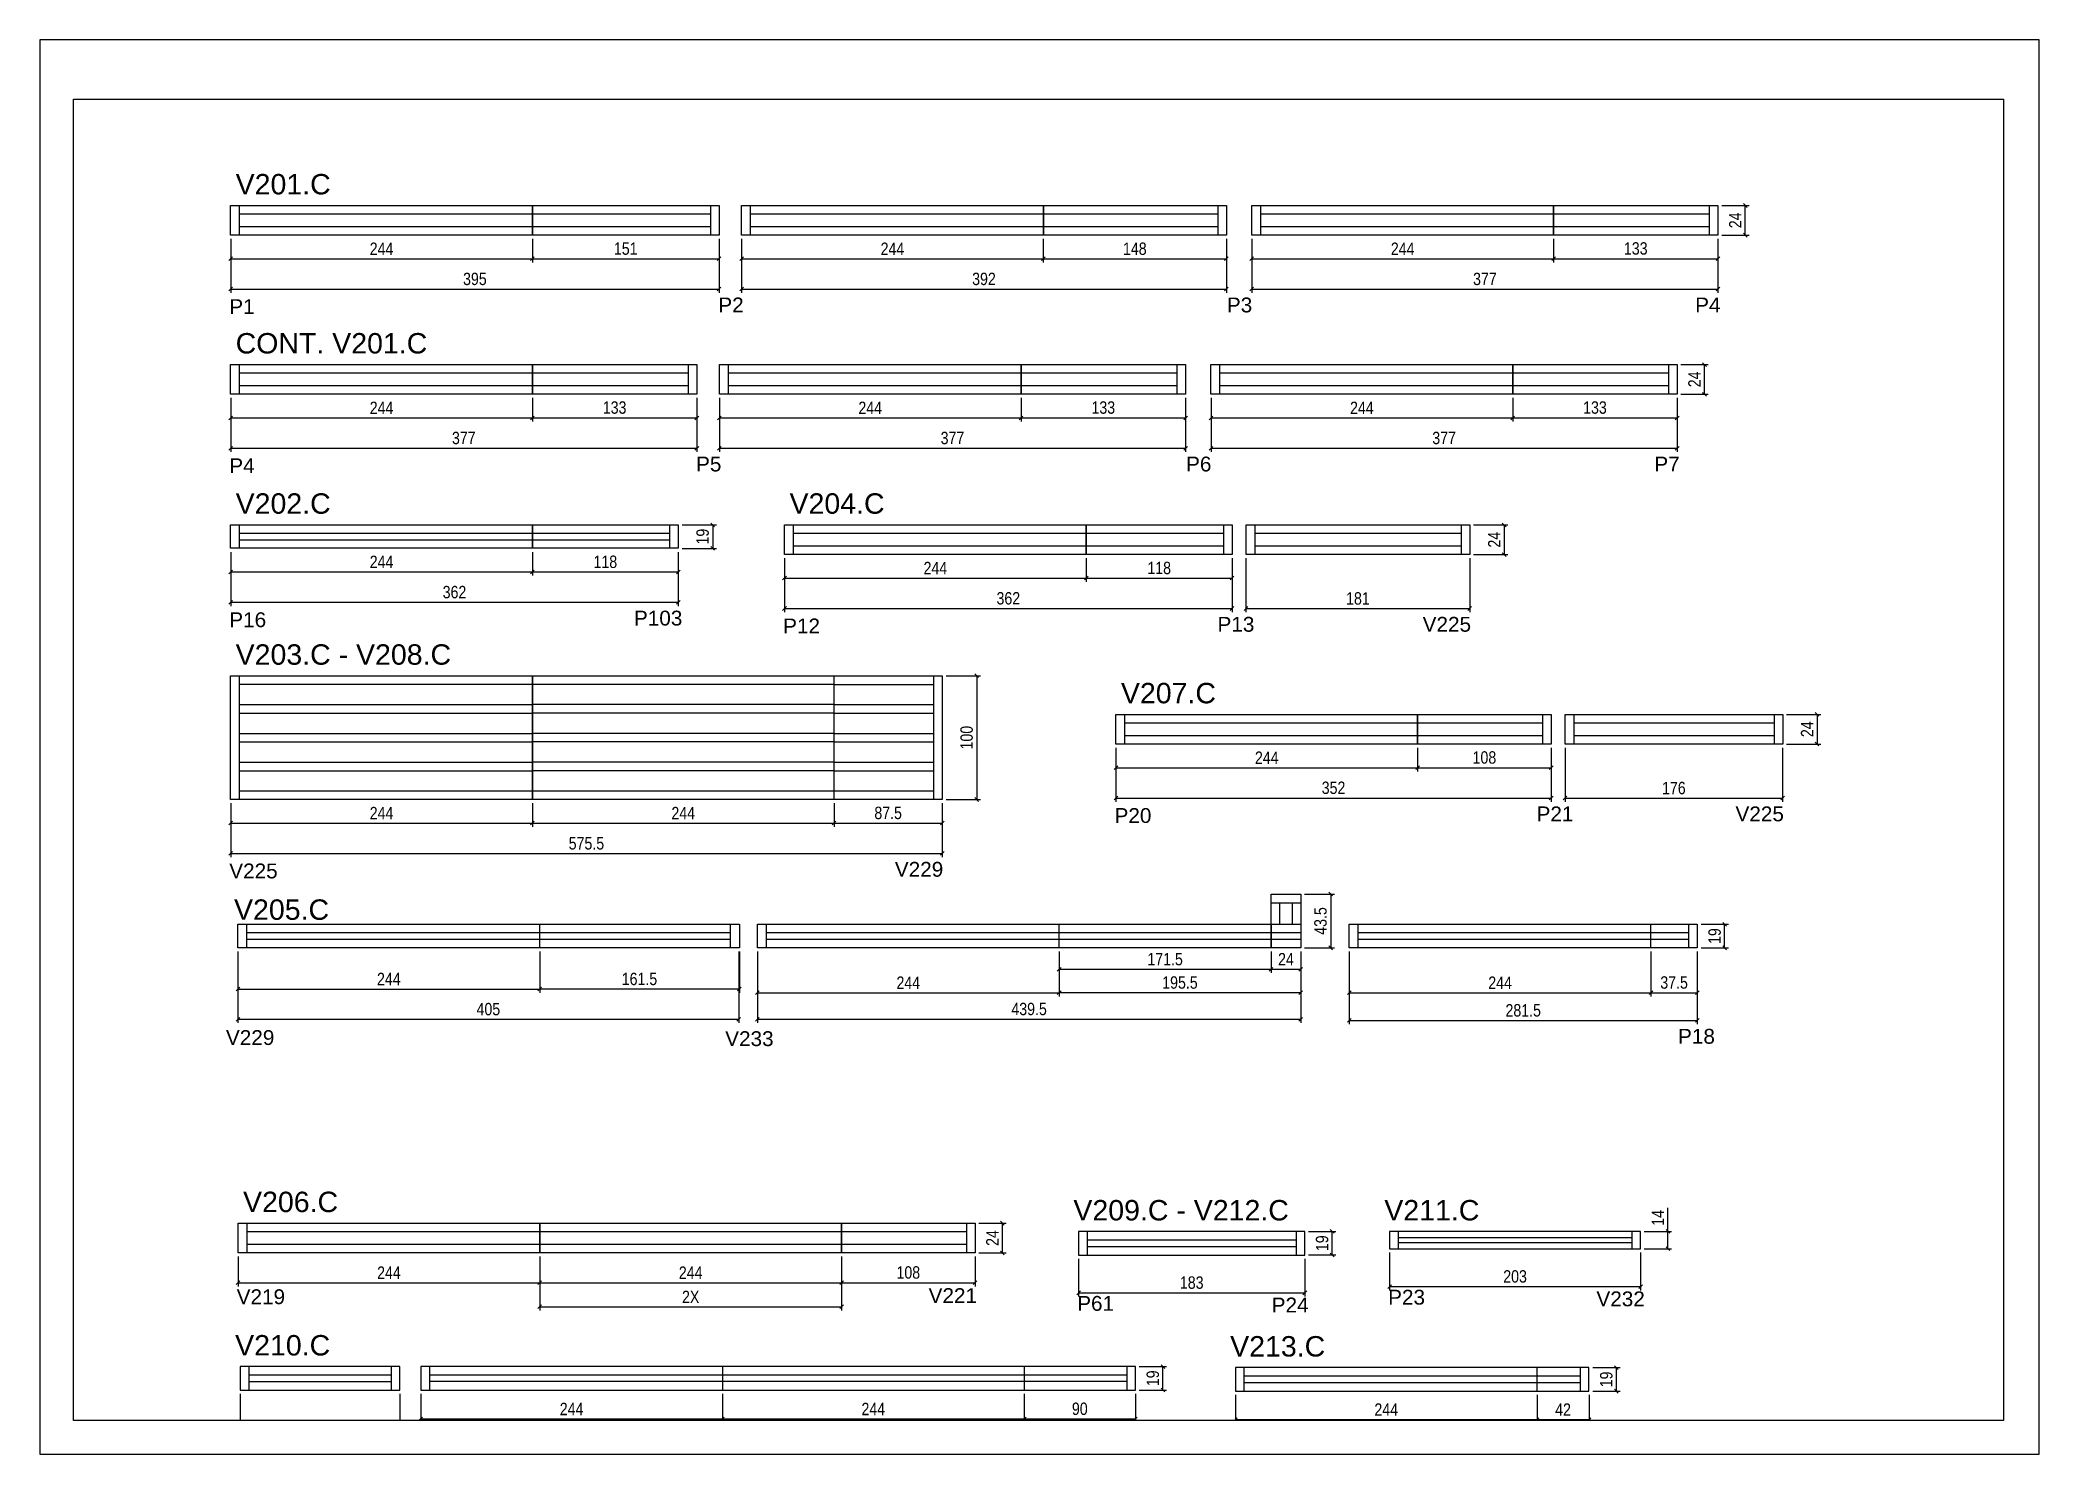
# Paper-space layout '06' of a CAD drawing. Extents: x 0 to 297, y 0 to 210.
# The model-space entities are those that its viewports show. They can reach past a viewport. Long polylines and large blocks are cut down to what shows.
import ezdxf

# ---------------------------------------------------------------- set-up
doc = ezdxf.new("R2010")
doc.units = 0
for name, color, linetype in [('5', 5, 'Continuous'), ('COTA', 241, 'Continuous'), ('NOMENCLATURA', 7, 'Continuous'), ('Painéis', 200, 'Continuous'), ('SARR_2.2x7', 40, 'Continuous'), ('SARR_EDITAR', 141, 'Continuous')]:
    doc.layers.add(name, color=color, linetype=linetype)
doc.styles.add('COTA TECNICA', font='techl___.ttf', dxfattribs={"height": 10})
doc.styles.add('COTA TECNICA-50', font='techl___.ttf', dxfattribs={"height": 10})
doc.styles.get("Standard").update_dxf_attribs({"font": 'arial.ttf'})
doc.dimstyles.new('COTA PAINEL-50', dxfattribs={"dimtxt": 10, "dimasz": 3, "dimexe": 3, "dimexo": 3, "dimgap": 3, "dimtad": 1, "dimdec": 1, "dimzin": 12, "dimdsep": 46, "dimtxsty": 'COTA TECNICA-50', "dimblk1": 'OBLIQUE', "dimblk2": 'OBLIQUE', "dimsah": 1, "dimcen": 0.9, "dimclrd": 4, "dimclre": 4, "dimclrt": 240, "dimadec": 1, "dimazin": 3, "dimtfac": 1, "dimtdec": 1, "dimtmove": 0, "dimatfit": 3, "dimfxl": 1, "dimtolj": 1, "dimtzin": 12, "dimarcsym": 0})
doc.dimstyles.new('PAINEL', dxfattribs={"dimtxt": 10, "dimasz": 3, "dimexe": 3, "dimexo": 3, "dimgap": 3, "dimtad": 1, "dimdec": 1, "dimzin": 12, "dimdsep": 46, "dimtxsty": 'COTA TECNICA', "dimblk1": 'OBLIQUE', "dimblk2": 'OBLIQUE', "dimsah": 1, "dimcen": 0.9, "dimclrd": 4, "dimclre": 4, "dimclrt": 240, "dimadec": 1, "dimazin": 3, "dimtfac": 1, "dimtdec": 1, "dimtmove": 0, "dimatfit": 3, "dimfxl": 1, "dimtolj": 1, "dimtzin": 12, "dimarcsym": 0})

psp = doc.layouts.new('06')

msp = doc.modelspace()

# ---------------------------------------------------------------- texts
at = {"layer": '5', "linetype": 'Continuous'}
for s, p in [('P1', (1673.06, 17638.36)), ('P2', (2068.57, 17639.69)), ('P3', (2479.84, 17639.69)), ('P4', (2858.55, 17639.69)), ('P4', (1673.06, 17509.75)), ('P5', (2050.57, 17511.08)), ('P6', (2446.84, 17511.08)), ('P7', (2825.55, 17511.08)), ('P16', (1673.06, 17385.21)), ('P103', (2000.34, 17386.54)), ('P12', (2120.98, 17380.21)), ('P13', (2472.27, 17381.54)), ('V225', (2638.17, 17381.54)), ('P20', (2388.99, 17226.94)), ('P21', (2730.28, 17228.27)), ('V225', (2891.18, 17228.27)), ('V225', (1673.06, 17182.16)), ('V229', (2211.32, 17183.48)), ('V229', (1670.38, 17047.46)), ('V233', (2074.13, 17046.57)), ('P18', (2844.73, 17048.48)), ('V219', (1679.05, 16837.93)), ('V221', (2238.63, 16838.86)), ('P23', (2610.25, 16837.57)), ('V232', (2778.7, 16836.24)), ('P61', (2358.8, 16832.57)), ('P24', (2516.08, 16831.24))]:
    msp.add_text(s, height=12, rotation=359.99996, dxfattribs=at).set_placement(p)
at = {"layer": 'NOMENCLATURA', "linetype": 'Continuous'}
for s, p in [('V201.C', (1678.23, 17735.07)), ('CONT. V201.C', (1678.23, 17606.46)), ('V202.C', (1678.23, 17476.92)), ('V204.C', (2126.15, 17476.92)), ('V203.C - V208.C', (1678.23, 17354.86)), ('V207.C', (2394.16, 17323.65)), ('V205.C', (1676.92, 17148.64)), ('V206.C', (1684.22, 16912.37)), ('V209.C - V212.C', (2355.72, 16905.63)), ('V211.C', (2607.18, 16905.63)), ('V210.C', (1677.82, 16796.45)), ('V213.C', (2482.5, 16795.61))]:
    msp.add_text(s, height=16.5, dxfattribs=at).set_placement(p)

# ---------------------------------------------------------------- blocks, each defined once
blk = doc.blocks.new('_Oblique')
at = {"color": 0, "linetype": 'ByBlock', "lineweight": -2}
blk.add_line((-0.5, -0.5), (0.5, 0.5), dxfattribs=at)
blk = doc.blocks.new('*D59')
at = {"layer": 'COTA', "color": 4, "linetype": 'ByBlock', "lineweight": -2, "transparency": 16777216}
for p, q in [((1674.2, 17699.1), (1674.2, 17680)), ((1918.2, 17699.1), (1918.2, 17680)), ((1674.2, 17683), (1918.2, 17683))]:
    blk.add_line(p, q, dxfattribs=at)
at = {"layer": 'Defpoints', "color": 0, "linetype": 'ByBlock', "transparency": 16777216}
for p in [(1674.2, 17702.1), (1918.2, 17702.1), (1918.2, 17683)]:
    blk.add_point(p, dxfattribs=at)
at = {"layer": 'COTA', "color": 4, "linetype": 'ByBlock', "lineweight": -2, "transparency": 16777216, "xscale": 3, "yscale": 3, "zscale": 3, "rotation": 180}
blk.add_blockref('_Oblique', (1674.2, 17683), dxfattribs=at)
at = {"layer": 'COTA', "color": 4, "linetype": 'ByBlock', "lineweight": -2, "transparency": 16777216, "xscale": 3, "yscale": 3, "zscale": 3}
blk.add_blockref('_Oblique', (1918.2, 17683), dxfattribs=at)
at = {"layer": 'COTA', "color": 240, "linetype": 'ByBlock', "transparency": 16777216, "insert": (1796.2, 17691.1), "char_height": 10, "attachment_point": 5, "style": 'COTA TECNICA-50'}
blk.add_mtext('\\A1;244', dxfattribs=at)
blk = doc.blocks.new('*D60')
at = {"layer": 'COTA', "color": 4, "linetype": 'ByBlock', "lineweight": -2, "transparency": 16777216}
for p, q in [((1918.2, 17699.1), (1918.2, 17680)), ((2069.2, 17699.1), (2069.2, 17680)), ((1918.2, 17683), (2069.2, 17683))]:
    blk.add_line(p, q, dxfattribs=at)
at = {"layer": 'Defpoints', "color": 0, "linetype": 'ByBlock', "transparency": 16777216}
for p in [(1918.2, 17702.1), (2069.2, 17702.1), (2069.2, 17683)]:
    blk.add_point(p, dxfattribs=at)
at = {"layer": 'COTA', "color": 4, "linetype": 'ByBlock', "lineweight": -2, "transparency": 16777216, "xscale": 3, "yscale": 3, "zscale": 3, "rotation": 180}
blk.add_blockref('_Oblique', (1918.2, 17683), dxfattribs=at)
at = {"layer": 'COTA', "color": 4, "linetype": 'ByBlock', "lineweight": -2, "transparency": 16777216, "xscale": 3, "yscale": 3, "zscale": 3}
blk.add_blockref('_Oblique', (2069.2, 17683), dxfattribs=at)
at = {"layer": 'COTA', "color": 240, "linetype": 'ByBlock', "transparency": 16777216, "insert": (1993.7, 17691.2), "char_height": 10, "attachment_point": 5, "style": 'COTA TECNICA-50'}
blk.add_mtext('\\A1;151', dxfattribs=at)
blk = doc.blocks.new('*D61')
at = {"layer": 'COTA', "color": 4, "lineweight": -2, "transparency": 16777216}
for p, q in [((1674.2, 17699.1), (1674.2, 17655.5)), ((2069.2, 17699.1), (2069.2, 17655.5)), ((1674.2, 17658.5), (2069.2, 17658.5))]:
    blk.add_line(p, q, dxfattribs=at)
at = {"layer": 'Defpoints', "color": 0, "transparency": 16777216}
for p in [(1674.2, 17702.1), (2069.2, 17702.1), (2069.2, 17658.5)]:
    blk.add_point(p, dxfattribs=at)
at = {"layer": 'COTA', "color": 4, "lineweight": -2, "transparency": 16777216, "xscale": 3, "yscale": 3, "zscale": 3, "rotation": 180}
blk.add_blockref('_Oblique', (1674.2, 17658.5), dxfattribs=at)
at = {"layer": 'COTA', "color": 4, "lineweight": -2, "transparency": 16777216, "xscale": 3, "yscale": 3, "zscale": 3}
blk.add_blockref('_Oblique', (2069.2, 17658.5), dxfattribs=at)
at = {"layer": 'COTA', "color": 240, "transparency": 16777216, "insert": (1871.7, 17666.7), "char_height": 10, "attachment_point": 5, "style": 'COTA TECNICA'}
blk.add_mtext('\\A1;395', dxfattribs=at)
blk = doc.blocks.new('*D62')
at = {"layer": 'COTA', "color": 4, "linetype": 'ByBlock', "lineweight": -2, "transparency": 16777216}
for p, q in [((2087.4, 17699.1), (2087.4, 17680)), ((2331.4, 17699.1), (2331.4, 17680)), ((2087.4, 17683), (2331.4, 17683))]:
    blk.add_line(p, q, dxfattribs=at)
at = {"layer": 'Defpoints', "color": 0, "linetype": 'ByBlock', "transparency": 16777216}
for p in [(2087.4, 17702.1), (2331.4, 17702.1), (2331.4, 17683)]:
    blk.add_point(p, dxfattribs=at)
at = {"layer": 'COTA', "color": 4, "linetype": 'ByBlock', "lineweight": -2, "transparency": 16777216, "xscale": 3, "yscale": 3, "zscale": 3, "rotation": 180}
blk.add_blockref('_Oblique', (2087.4, 17683), dxfattribs=at)
at = {"layer": 'COTA', "color": 4, "linetype": 'ByBlock', "lineweight": -2, "transparency": 16777216, "xscale": 3, "yscale": 3, "zscale": 3}
blk.add_blockref('_Oblique', (2331.4, 17683), dxfattribs=at)
at = {"layer": 'COTA', "color": 240, "linetype": 'ByBlock', "transparency": 16777216, "insert": (2209.4, 17691.1), "char_height": 10, "attachment_point": 5, "style": 'COTA TECNICA-50'}
blk.add_mtext('\\A1;244', dxfattribs=at)
blk = doc.blocks.new('*D63')
at = {"layer": 'COTA', "color": 4, "linetype": 'ByBlock', "lineweight": -2, "transparency": 16777216}
for p, q in [((2331.4, 17699.1), (2331.4, 17680)), ((2479.4, 17699.1), (2479.4, 17680)), ((2331.4, 17683), (2479.4, 17683))]:
    blk.add_line(p, q, dxfattribs=at)
at = {"layer": 'Defpoints', "color": 0, "linetype": 'ByBlock', "transparency": 16777216}
for p in [(2331.4, 17702.1), (2479.4, 17702.1), (2479.4, 17683)]:
    blk.add_point(p, dxfattribs=at)
at = {"layer": 'COTA', "color": 4, "linetype": 'ByBlock', "lineweight": -2, "transparency": 16777216, "xscale": 3, "yscale": 3, "zscale": 3, "rotation": 180}
blk.add_blockref('_Oblique', (2331.4, 17683), dxfattribs=at)
at = {"layer": 'COTA', "color": 4, "linetype": 'ByBlock', "lineweight": -2, "transparency": 16777216, "xscale": 3, "yscale": 3, "zscale": 3}
blk.add_blockref('_Oblique', (2479.4, 17683), dxfattribs=at)
at = {"layer": 'COTA', "color": 240, "linetype": 'ByBlock', "transparency": 16777216, "insert": (2405.4, 17691.1), "char_height": 10, "attachment_point": 5, "style": 'COTA TECNICA-50'}
blk.add_mtext('\\A1;148', dxfattribs=at)
blk = doc.blocks.new('*D64')
at = {"layer": 'COTA', "color": 4, "lineweight": -2, "transparency": 16777216}
for p, q in [((2087.4, 17699.1), (2087.4, 17655.5)), ((2479.4, 17699.1), (2479.4, 17655.5)), ((2087.4, 17658.5), (2479.4, 17658.5))]:
    blk.add_line(p, q, dxfattribs=at)
at = {"layer": 'Defpoints', "color": 0, "transparency": 16777216}
for p in [(2087.4, 17702.1), (2479.4, 17702.1), (2479.4, 17658.5)]:
    blk.add_point(p, dxfattribs=at)
at = {"layer": 'COTA', "color": 4, "lineweight": -2, "transparency": 16777216, "xscale": 3, "yscale": 3, "zscale": 3, "rotation": 180}
blk.add_blockref('_Oblique', (2087.4, 17658.5), dxfattribs=at)
at = {"layer": 'COTA', "color": 4, "lineweight": -2, "transparency": 16777216, "xscale": 3, "yscale": 3, "zscale": 3}
blk.add_blockref('_Oblique', (2479.4, 17658.5), dxfattribs=at)
at = {"layer": 'COTA', "color": 240, "transparency": 16777216, "insert": (2283.4, 17666.7), "char_height": 10, "attachment_point": 5, "style": 'COTA TECNICA'}
blk.add_mtext('\\A1;392', dxfattribs=at)
blk = doc.blocks.new('*D65')
at = {"layer": 'COTA', "color": 4, "linetype": 'ByBlock', "lineweight": -2, "transparency": 16777216}
for p, q in [((2500, 17699.1), (2500, 17680)), ((2744, 17699.1), (2744, 17680)), ((2500, 17683), (2744, 17683))]:
    blk.add_line(p, q, dxfattribs=at)
at = {"layer": 'Defpoints', "color": 0, "linetype": 'ByBlock', "transparency": 16777216}
for p in [(2500, 17702.1), (2744, 17702.1), (2744, 17683)]:
    blk.add_point(p, dxfattribs=at)
at = {"layer": 'COTA', "color": 4, "linetype": 'ByBlock', "lineweight": -2, "transparency": 16777216, "xscale": 3, "yscale": 3, "zscale": 3, "rotation": 180}
blk.add_blockref('_Oblique', (2500, 17683), dxfattribs=at)
at = {"layer": 'COTA', "color": 4, "linetype": 'ByBlock', "lineweight": -2, "transparency": 16777216, "xscale": 3, "yscale": 3, "zscale": 3}
blk.add_blockref('_Oblique', (2744, 17683), dxfattribs=at)
at = {"layer": 'COTA', "color": 240, "linetype": 'ByBlock', "transparency": 16777216, "insert": (2622, 17691.1), "char_height": 10, "attachment_point": 5, "style": 'COTA TECNICA-50'}
blk.add_mtext('\\A1;244', dxfattribs=at)
blk = doc.blocks.new('*D66')
at = {"layer": 'COTA', "color": 4, "linetype": 'ByBlock', "lineweight": -2, "transparency": 16777216}
for p, q in [((2744, 17699.1), (2744, 17680)), ((2877, 17699.1), (2877, 17680)), ((2744, 17683), (2877, 17683))]:
    blk.add_line(p, q, dxfattribs=at)
at = {"layer": 'Defpoints', "color": 0, "linetype": 'ByBlock', "transparency": 16777216}
for p in [(2744, 17702.1), (2877, 17702.1), (2877, 17683)]:
    blk.add_point(p, dxfattribs=at)
at = {"layer": 'COTA', "color": 4, "linetype": 'ByBlock', "lineweight": -2, "transparency": 16777216, "xscale": 3, "yscale": 3, "zscale": 3, "rotation": 180}
blk.add_blockref('_Oblique', (2744, 17683), dxfattribs=at)
at = {"layer": 'COTA', "color": 4, "linetype": 'ByBlock', "lineweight": -2, "transparency": 16777216, "xscale": 3, "yscale": 3, "zscale": 3}
blk.add_blockref('_Oblique', (2877, 17683), dxfattribs=at)
at = {"layer": 'COTA', "color": 240, "linetype": 'ByBlock', "transparency": 16777216, "insert": (2810.5, 17691.3), "char_height": 10, "attachment_point": 5, "style": 'COTA TECNICA-50'}
blk.add_mtext('\\A1;133', dxfattribs=at)
blk = doc.blocks.new('*D67')
at = {"layer": 'COTA', "color": 4, "lineweight": -2, "transparency": 16777216}
for p, q in [((2500, 17699.1), (2500, 17655.5)), ((2877, 17699.1), (2877, 17655.5)), ((2500, 17658.5), (2877, 17658.5))]:
    blk.add_line(p, q, dxfattribs=at)
at = {"layer": 'Defpoints', "color": 0, "transparency": 16777216}
for p in [(2500, 17702.1), (2877, 17702.1), (2877, 17658.5)]:
    blk.add_point(p, dxfattribs=at)
at = {"layer": 'COTA', "color": 4, "lineweight": -2, "transparency": 16777216, "xscale": 3, "yscale": 3, "zscale": 3, "rotation": 180}
blk.add_blockref('_Oblique', (2500, 17658.5), dxfattribs=at)
at = {"layer": 'COTA', "color": 4, "lineweight": -2, "transparency": 16777216, "xscale": 3, "yscale": 3, "zscale": 3}
blk.add_blockref('_Oblique', (2877, 17658.5), dxfattribs=at)
at = {"layer": 'COTA', "color": 240, "transparency": 16777216, "insert": (2688.5, 17666.7), "char_height": 10, "attachment_point": 5, "style": 'COTA TECNICA'}
blk.add_mtext('\\A1;377', dxfattribs=at)
blk = doc.blocks.new('*D68')
at = {"layer": 'COTA', "color": 4, "lineweight": -2, "transparency": 16777216}
for p, q in [((2880, 17726.1), (2902.1, 17726.1)), ((2899.1, 17702.1), (2899.1, 17726.1)), ((2880, 17702.1), (2902.1, 17702.1))]:
    blk.add_line(p, q, dxfattribs=at)
at = {"layer": 'Defpoints', "color": 0, "transparency": 16777216}
for p in [(2877, 17726.1), (2899.1, 17726.1), (2877, 17702.1)]:
    blk.add_point(p, dxfattribs=at)
at = {"layer": 'COTA', "color": 4, "lineweight": -2, "transparency": 16777216, "xscale": 3, "yscale": 3, "zscale": 3}
for p, rotation in [((2899.1, 17726.1), 90), ((2899.1, 17702.1), 270)]:
    blk.add_blockref('_Oblique', p, dxfattribs=dict(at, rotation=rotation))
at = {"layer": 'COTA', "color": 240, "transparency": 16777216, "insert": (2891, 17714.1), "char_height": 10, "attachment_point": 5, "rotation": 90, "style": 'COTA TECNICA'}
blk.add_mtext('\\A1;24', dxfattribs=at)
blk = doc.blocks.new('*D71')
at = {"layer": 'COTA', "color": 4, "linetype": 'ByBlock', "lineweight": -2, "transparency": 16777216}
for p, q in [((1674.2, 17570.5), (1674.2, 17551.4)), ((1918.2, 17570.5), (1918.2, 17551.4)), ((1674.2, 17554.4), (1918.2, 17554.4))]:
    blk.add_line(p, q, dxfattribs=at)
at = {"layer": 'Defpoints', "color": 0, "linetype": 'ByBlock', "transparency": 16777216}
for p in [(1674.2, 17573.5), (1918.2, 17573.5), (1918.2, 17554.4)]:
    blk.add_point(p, dxfattribs=at)
at = {"layer": 'COTA', "color": 4, "linetype": 'ByBlock', "lineweight": -2, "transparency": 16777216, "xscale": 3, "yscale": 3, "zscale": 3, "rotation": 180}
blk.add_blockref('_Oblique', (1674.2, 17554.4), dxfattribs=at)
at = {"layer": 'COTA', "color": 4, "linetype": 'ByBlock', "lineweight": -2, "transparency": 16777216, "xscale": 3, "yscale": 3, "zscale": 3}
blk.add_blockref('_Oblique', (1918.2, 17554.4), dxfattribs=at)
at = {"layer": 'COTA', "color": 240, "linetype": 'ByBlock', "transparency": 16777216, "insert": (1796.2, 17562.5), "char_height": 10, "attachment_point": 5, "style": 'COTA TECNICA-50'}
blk.add_mtext('\\A1;244', dxfattribs=at)
blk = doc.blocks.new('*D72')
at = {"layer": 'COTA', "color": 4, "linetype": 'ByBlock', "lineweight": -2, "transparency": 16777216}
for p, q in [((1918.2, 17570.5), (1918.2, 17551.4)), ((2051.2, 17570.5), (2051.2, 17551.4)), ((1918.2, 17554.4), (2051.2, 17554.4))]:
    blk.add_line(p, q, dxfattribs=at)
at = {"layer": 'Defpoints', "color": 0, "linetype": 'ByBlock', "transparency": 16777216}
for p in [(1918.2, 17573.5), (2051.2, 17573.5), (2051.2, 17554.4)]:
    blk.add_point(p, dxfattribs=at)
at = {"layer": 'COTA', "color": 4, "linetype": 'ByBlock', "lineweight": -2, "transparency": 16777216, "xscale": 3, "yscale": 3, "zscale": 3, "rotation": 180}
blk.add_blockref('_Oblique', (1918.2, 17554.4), dxfattribs=at)
at = {"layer": 'COTA', "color": 4, "linetype": 'ByBlock', "lineweight": -2, "transparency": 16777216, "xscale": 3, "yscale": 3, "zscale": 3}
blk.add_blockref('_Oblique', (2051.2, 17554.4), dxfattribs=at)
at = {"layer": 'COTA', "color": 240, "linetype": 'ByBlock', "transparency": 16777216, "insert": (1984.7, 17562.7), "char_height": 10, "attachment_point": 5, "style": 'COTA TECNICA-50'}
blk.add_mtext('\\A1;133', dxfattribs=at)
blk = doc.blocks.new('*D75')
at = {"layer": 'COTA', "color": 4, "lineweight": -2, "transparency": 16777216}
for p, q in [((1674.2, 17570.5), (1674.2, 17526.9)), ((2051.2, 17570.5), (2051.2, 17526.9)), ((1674.2, 17529.9), (2051.2, 17529.9))]:
    blk.add_line(p, q, dxfattribs=at)
at = {"layer": 'Defpoints', "color": 0, "transparency": 16777216}
for p in [(1674.2, 17573.5), (2051.2, 17573.5), (2051.2, 17529.9)]:
    blk.add_point(p, dxfattribs=at)
at = {"layer": 'COTA', "color": 4, "lineweight": -2, "transparency": 16777216, "xscale": 3, "yscale": 3, "zscale": 3, "rotation": 180}
blk.add_blockref('_Oblique', (1674.2, 17529.9), dxfattribs=at)
at = {"layer": 'COTA', "color": 4, "lineweight": -2, "transparency": 16777216, "xscale": 3, "yscale": 3, "zscale": 3}
blk.add_blockref('_Oblique', (2051.2, 17529.9), dxfattribs=at)
at = {"layer": 'COTA', "color": 240, "transparency": 16777216, "insert": (1862.7, 17538.1), "char_height": 10, "attachment_point": 5, "style": 'COTA TECNICA'}
blk.add_mtext('\\A1;377', dxfattribs=at)
blk = doc.blocks.new('*D69')
at = {"layer": 'COTA', "color": 4, "linetype": 'ByBlock', "lineweight": -2, "transparency": 16777216}
for p, q in [((2069.4, 17570.5), (2069.4, 17551.4)), ((2313.4, 17570.5), (2313.4, 17551.4)), ((2069.4, 17554.4), (2313.4, 17554.4))]:
    blk.add_line(p, q, dxfattribs=at)
at = {"layer": 'Defpoints', "color": 0, "linetype": 'ByBlock', "transparency": 16777216}
for p in [(2069.4, 17573.5), (2313.4, 17573.5), (2313.4, 17554.4)]:
    blk.add_point(p, dxfattribs=at)
at = {"layer": 'COTA', "color": 4, "linetype": 'ByBlock', "lineweight": -2, "transparency": 16777216, "xscale": 3, "yscale": 3, "zscale": 3, "rotation": 180}
blk.add_blockref('_Oblique', (2069.4, 17554.4), dxfattribs=at)
at = {"layer": 'COTA', "color": 4, "linetype": 'ByBlock', "lineweight": -2, "transparency": 16777216, "xscale": 3, "yscale": 3, "zscale": 3}
blk.add_blockref('_Oblique', (2313.4, 17554.4), dxfattribs=at)
at = {"layer": 'COTA', "color": 240, "linetype": 'ByBlock', "transparency": 16777216, "insert": (2191.4, 17562.5), "char_height": 10, "attachment_point": 5, "style": 'COTA TECNICA-50'}
blk.add_mtext('\\A1;244', dxfattribs=at)
blk = doc.blocks.new('*D70')
at = {"layer": 'COTA', "color": 4, "linetype": 'ByBlock', "lineweight": -2, "transparency": 16777216}
for p, q in [((2313.4, 17570.5), (2313.4, 17551.4)), ((2446.4, 17570.5), (2446.4, 17551.4)), ((2313.4, 17554.4), (2446.4, 17554.4))]:
    blk.add_line(p, q, dxfattribs=at)
at = {"layer": 'Defpoints', "color": 0, "linetype": 'ByBlock', "transparency": 16777216}
for p in [(2313.4, 17573.5), (2446.4, 17573.5), (2446.4, 17554.4)]:
    blk.add_point(p, dxfattribs=at)
at = {"layer": 'COTA', "color": 4, "linetype": 'ByBlock', "lineweight": -2, "transparency": 16777216, "xscale": 3, "yscale": 3, "zscale": 3, "rotation": 180}
blk.add_blockref('_Oblique', (2313.4, 17554.4), dxfattribs=at)
at = {"layer": 'COTA', "color": 4, "linetype": 'ByBlock', "lineweight": -2, "transparency": 16777216, "xscale": 3, "yscale": 3, "zscale": 3}
blk.add_blockref('_Oblique', (2446.4, 17554.4), dxfattribs=at)
at = {"layer": 'COTA', "color": 240, "linetype": 'ByBlock', "transparency": 16777216, "insert": (2379.9, 17562.7), "char_height": 10, "attachment_point": 5, "style": 'COTA TECNICA-50'}
blk.add_mtext('\\A1;133', dxfattribs=at)
blk = doc.blocks.new('*D76')
at = {"layer": 'COTA', "color": 4, "lineweight": -2, "transparency": 16777216}
for p, q in [((2069.4, 17570.5), (2069.4, 17526.9)), ((2446.4, 17570.5), (2446.4, 17526.9)), ((2069.4, 17529.9), (2446.4, 17529.9))]:
    blk.add_line(p, q, dxfattribs=at)
at = {"layer": 'Defpoints', "color": 0, "transparency": 16777216}
for p in [(2069.4, 17573.5), (2446.4, 17573.5), (2446.4, 17529.9)]:
    blk.add_point(p, dxfattribs=at)
at = {"layer": 'COTA', "color": 4, "lineweight": -2, "transparency": 16777216, "xscale": 3, "yscale": 3, "zscale": 3, "rotation": 180}
blk.add_blockref('_Oblique', (2069.4, 17529.9), dxfattribs=at)
at = {"layer": 'COTA', "color": 4, "lineweight": -2, "transparency": 16777216, "xscale": 3, "yscale": 3, "zscale": 3}
blk.add_blockref('_Oblique', (2446.4, 17529.9), dxfattribs=at)
at = {"layer": 'COTA', "color": 240, "transparency": 16777216, "insert": (2257.9, 17538.1), "char_height": 10, "attachment_point": 5, "style": 'COTA TECNICA'}
blk.add_mtext('\\A1;377', dxfattribs=at)
blk = doc.blocks.new('*D73')
at = {"layer": 'COTA', "color": 4, "linetype": 'ByBlock', "lineweight": -2, "transparency": 16777216}
for p, q in [((2467, 17570.5), (2467, 17551.4)), ((2711, 17570.5), (2711, 17551.4)), ((2467, 17554.4), (2711, 17554.4))]:
    blk.add_line(p, q, dxfattribs=at)
at = {"layer": 'Defpoints', "color": 0, "linetype": 'ByBlock', "transparency": 16777216}
for p in [(2467, 17573.5), (2711, 17573.5), (2711, 17554.4)]:
    blk.add_point(p, dxfattribs=at)
at = {"layer": 'COTA', "color": 4, "linetype": 'ByBlock', "lineweight": -2, "transparency": 16777216, "xscale": 3, "yscale": 3, "zscale": 3, "rotation": 180}
blk.add_blockref('_Oblique', (2467, 17554.4), dxfattribs=at)
at = {"layer": 'COTA', "color": 4, "linetype": 'ByBlock', "lineweight": -2, "transparency": 16777216, "xscale": 3, "yscale": 3, "zscale": 3}
blk.add_blockref('_Oblique', (2711, 17554.4), dxfattribs=at)
at = {"layer": 'COTA', "color": 240, "linetype": 'ByBlock', "transparency": 16777216, "insert": (2589, 17562.5), "char_height": 10, "attachment_point": 5, "style": 'COTA TECNICA-50'}
blk.add_mtext('\\A1;244', dxfattribs=at)
blk = doc.blocks.new('*D74')
at = {"layer": 'COTA', "color": 4, "linetype": 'ByBlock', "lineweight": -2, "transparency": 16777216}
for p, q in [((2711, 17570.5), (2711, 17551.4)), ((2844, 17570.5), (2844, 17551.4)), ((2711, 17554.4), (2844, 17554.4))]:
    blk.add_line(p, q, dxfattribs=at)
at = {"layer": 'Defpoints', "color": 0, "linetype": 'ByBlock', "transparency": 16777216}
for p in [(2711, 17573.5), (2844, 17573.5), (2844, 17554.4)]:
    blk.add_point(p, dxfattribs=at)
at = {"layer": 'COTA', "color": 4, "linetype": 'ByBlock', "lineweight": -2, "transparency": 16777216, "xscale": 3, "yscale": 3, "zscale": 3, "rotation": 180}
blk.add_blockref('_Oblique', (2711, 17554.4), dxfattribs=at)
at = {"layer": 'COTA', "color": 4, "linetype": 'ByBlock', "lineweight": -2, "transparency": 16777216, "xscale": 3, "yscale": 3, "zscale": 3}
blk.add_blockref('_Oblique', (2844, 17554.4), dxfattribs=at)
at = {"layer": 'COTA', "color": 240, "linetype": 'ByBlock', "transparency": 16777216, "insert": (2777.5, 17562.7), "char_height": 10, "attachment_point": 5, "style": 'COTA TECNICA-50'}
blk.add_mtext('\\A1;133', dxfattribs=at)
blk = doc.blocks.new('*D77')
at = {"layer": 'COTA', "color": 4, "lineweight": -2, "transparency": 16777216}
for p, q in [((2467, 17570.5), (2467, 17526.9)), ((2844, 17570.5), (2844, 17526.9)), ((2467, 17529.9), (2844, 17529.9))]:
    blk.add_line(p, q, dxfattribs=at)
at = {"layer": 'Defpoints', "color": 0, "transparency": 16777216}
for p in [(2467, 17573.5), (2844, 17573.5), (2844, 17529.9)]:
    blk.add_point(p, dxfattribs=at)
at = {"layer": 'COTA', "color": 4, "lineweight": -2, "transparency": 16777216, "xscale": 3, "yscale": 3, "zscale": 3, "rotation": 180}
blk.add_blockref('_Oblique', (2467, 17529.9), dxfattribs=at)
at = {"layer": 'COTA', "color": 4, "lineweight": -2, "transparency": 16777216, "xscale": 3, "yscale": 3, "zscale": 3}
blk.add_blockref('_Oblique', (2844, 17529.9), dxfattribs=at)
at = {"layer": 'COTA', "color": 240, "transparency": 16777216, "insert": (2655.5, 17538.1), "char_height": 10, "attachment_point": 5, "style": 'COTA TECNICA'}
blk.add_mtext('\\A1;377', dxfattribs=at)
blk = doc.blocks.new('*D78')
at = {"layer": 'COTA', "color": 4, "lineweight": -2, "transparency": 16777216}
for p, q in [((2847, 17597.5), (2869.1, 17597.5)), ((2866.1, 17573.5), (2866.1, 17597.5)), ((2847, 17573.5), (2869.1, 17573.5))]:
    blk.add_line(p, q, dxfattribs=at)
at = {"layer": 'Defpoints', "color": 0, "transparency": 16777216}
for p in [(2844, 17597.5), (2866.1, 17597.5), (2844, 17573.5)]:
    blk.add_point(p, dxfattribs=at)
at = {"layer": 'COTA', "color": 4, "lineweight": -2, "transparency": 16777216, "xscale": 3, "yscale": 3, "zscale": 3}
for p, rotation in [((2866.1, 17597.5), 90), ((2866.1, 17573.5), 270)]:
    blk.add_blockref('_Oblique', p, dxfattribs=dict(at, rotation=rotation))
at = {"layer": 'COTA', "color": 240, "transparency": 16777216, "insert": (2858, 17585.5), "char_height": 10, "attachment_point": 5, "rotation": 90, "style": 'COTA TECNICA'}
blk.add_mtext('\\A1;24', dxfattribs=at)
blk = doc.blocks.new('*D79')
at = {"layer": 'COTA', "color": 4, "linetype": 'ByBlock', "lineweight": -2, "transparency": 16777216}
for p, q in [((1674.2, 17445.9), (1674.2, 17426.9)), ((1918.2, 17445.9), (1918.2, 17426.9)), ((1674.2, 17429.9), (1918.2, 17429.9))]:
    blk.add_line(p, q, dxfattribs=at)
at = {"layer": 'Defpoints', "color": 0, "linetype": 'ByBlock', "transparency": 16777216}
for p in [(1674.2, 17448.9), (1918.2, 17448.9), (1918.2, 17429.9)]:
    blk.add_point(p, dxfattribs=at)
at = {"layer": 'COTA', "color": 4, "linetype": 'ByBlock', "lineweight": -2, "transparency": 16777216, "xscale": 3, "yscale": 3, "zscale": 3, "rotation": 180}
blk.add_blockref('_Oblique', (1674.2, 17429.9), dxfattribs=at)
at = {"layer": 'COTA', "color": 4, "linetype": 'ByBlock', "lineweight": -2, "transparency": 16777216, "xscale": 3, "yscale": 3, "zscale": 3}
blk.add_blockref('_Oblique', (1918.2, 17429.9), dxfattribs=at)
at = {"layer": 'COTA', "color": 240, "linetype": 'ByBlock', "transparency": 16777216, "insert": (1796.2, 17438), "char_height": 10, "attachment_point": 5, "style": 'COTA TECNICA-50'}
blk.add_mtext('\\A1;244', dxfattribs=at)
blk = doc.blocks.new('*D80')
at = {"layer": 'COTA', "color": 4, "linetype": 'ByBlock', "lineweight": -2, "transparency": 16777216}
for p, q in [((1918.2, 17445.9), (1918.2, 17426.9)), ((2036.2, 17445.9), (2036.2, 17426.9)), ((1918.2, 17429.9), (2036.2, 17429.9))]:
    blk.add_line(p, q, dxfattribs=at)
at = {"layer": 'Defpoints', "color": 0, "linetype": 'ByBlock', "transparency": 16777216}
for p in [(1918.2, 17448.9), (2036.2, 17448.9), (2036.2, 17429.9)]:
    blk.add_point(p, dxfattribs=at)
at = {"layer": 'COTA', "color": 4, "linetype": 'ByBlock', "lineweight": -2, "transparency": 16777216, "xscale": 3, "yscale": 3, "zscale": 3, "rotation": 180}
blk.add_blockref('_Oblique', (1918.2, 17429.9), dxfattribs=at)
at = {"layer": 'COTA', "color": 4, "linetype": 'ByBlock', "lineweight": -2, "transparency": 16777216, "xscale": 3, "yscale": 3, "zscale": 3}
blk.add_blockref('_Oblique', (2036.2, 17429.9), dxfattribs=at)
at = {"layer": 'COTA', "color": 240, "linetype": 'ByBlock', "transparency": 16777216, "insert": (1977.2, 17438), "char_height": 10, "attachment_point": 5, "style": 'COTA TECNICA-50'}
blk.add_mtext('\\A1;118', dxfattribs=at)
blk = doc.blocks.new('*D81')
at = {"layer": 'COTA', "color": 4, "lineweight": -2, "transparency": 16777216}
for p, q in [((1674.2, 17445.9), (1674.2, 17402.3)), ((2036.2, 17445.9), (2036.2, 17402.3)), ((1674.2, 17405.3), (2036.2, 17405.3))]:
    blk.add_line(p, q, dxfattribs=at)
at = {"layer": 'Defpoints', "color": 0, "transparency": 16777216}
for p in [(1674.2, 17448.9), (2036.2, 17448.9), (2036.2, 17405.3)]:
    blk.add_point(p, dxfattribs=at)
at = {"layer": 'COTA', "color": 4, "lineweight": -2, "transparency": 16777216, "xscale": 3, "yscale": 3, "zscale": 3, "rotation": 180}
blk.add_blockref('_Oblique', (1674.2, 17405.3), dxfattribs=at)
at = {"layer": 'COTA', "color": 4, "lineweight": -2, "transparency": 16777216, "xscale": 3, "yscale": 3, "zscale": 3}
blk.add_blockref('_Oblique', (2036.2, 17405.3), dxfattribs=at)
at = {"layer": 'COTA', "color": 240, "transparency": 16777216, "insert": (1855.2, 17413.5), "char_height": 10, "attachment_point": 5, "style": 'COTA TECNICA'}
blk.add_mtext('\\A1;362', dxfattribs=at)
blk = doc.blocks.new('*D82')
at = {"layer": 'Defpoints', "color": 0, "transparency": 16777216}
for p in [(2036.2, 17467.9), (2036.2, 17448.9), (2064, 17448.9)]:
    blk.add_point(p, dxfattribs=at)
at = {"layer": 'Painéis', "color": 4, "lineweight": -2, "transparency": 16777216}
for p, q in [((2039.2, 17467.9), (2067, 17467.9)), ((2064, 17467.9), (2064, 17448.9)), ((2039.2, 17448.9), (2067, 17448.9))]:
    blk.add_line(p, q, dxfattribs=at)
at = {"layer": 'Painéis', "color": 4, "lineweight": -2, "transparency": 16777216, "xscale": 3, "yscale": 3, "zscale": 3}
for p, rotation in [((2064, 17467.9), 90), ((2064, 17448.9), 270)]:
    blk.add_blockref('_Oblique', p, dxfattribs=dict(at, rotation=rotation))
at = {"layer": 'Painéis', "color": 240, "transparency": 16777216, "insert": (2055.9, 17458.4), "char_height": 10, "attachment_point": 5, "rotation": 90, "style": 'COTA TECNICA'}
blk.add_mtext('\\A1;19', dxfattribs=at)
blk = doc.blocks.new('*D83')
at = {"layer": 'COTA', "color": 4, "linetype": 'ByBlock', "lineweight": -2, "transparency": 16777216}
for p, q in [((1674.2, 17242.9), (1674.2, 17223.8)), ((1918.2, 17242.9), (1918.2, 17223.8)), ((1674.2, 17226.8), (1918.2, 17226.8))]:
    blk.add_line(p, q, dxfattribs=at)
at = {"layer": 'Defpoints', "color": 0, "linetype": 'ByBlock', "transparency": 16777216}
for p in [(1674.2, 17245.9), (1918.2, 17245.9), (1918.2, 17226.8)]:
    blk.add_point(p, dxfattribs=at)
at = {"layer": 'COTA', "color": 4, "linetype": 'ByBlock', "lineweight": -2, "transparency": 16777216, "xscale": 3, "yscale": 3, "zscale": 3, "rotation": 180}
blk.add_blockref('_Oblique', (1674.2, 17226.8), dxfattribs=at)
at = {"layer": 'COTA', "color": 4, "linetype": 'ByBlock', "lineweight": -2, "transparency": 16777216, "xscale": 3, "yscale": 3, "zscale": 3}
blk.add_blockref('_Oblique', (1918.2, 17226.8), dxfattribs=at)
at = {"layer": 'COTA', "color": 240, "linetype": 'ByBlock', "transparency": 16777216, "insert": (1796.2, 17234.9), "char_height": 10, "attachment_point": 5, "style": 'COTA TECNICA-50'}
blk.add_mtext('\\A1;244', dxfattribs=at)
blk = doc.blocks.new('*D84')
at = {"layer": 'COTA', "color": 4, "linetype": 'ByBlock', "lineweight": -2, "transparency": 16777216}
for p, q in [((2162.2, 17242.9), (2162.2, 17223.8)), ((2249.7, 17242.9), (2249.7, 17223.8)), ((2162.2, 17226.8), (2249.7, 17226.8))]:
    blk.add_line(p, q, dxfattribs=at)
at = {"layer": 'Defpoints', "color": 0, "linetype": 'ByBlock', "transparency": 16777216}
for p in [(2162.2, 17245.9), (2249.7, 17245.9), (2249.7, 17226.8)]:
    blk.add_point(p, dxfattribs=at)
at = {"layer": 'COTA', "color": 4, "linetype": 'ByBlock', "lineweight": -2, "transparency": 16777216, "xscale": 3, "yscale": 3, "zscale": 3, "rotation": 180}
blk.add_blockref('_Oblique', (2162.2, 17226.8), dxfattribs=at)
at = {"layer": 'COTA', "color": 4, "linetype": 'ByBlock', "lineweight": -2, "transparency": 16777216, "xscale": 3, "yscale": 3, "zscale": 3}
blk.add_blockref('_Oblique', (2249.7, 17226.8), dxfattribs=at)
at = {"layer": 'COTA', "color": 240, "linetype": 'ByBlock', "transparency": 16777216, "insert": (2205.9, 17235), "char_height": 10, "attachment_point": 5, "style": 'COTA TECNICA-50'}
blk.add_mtext('\\A1;87.5', dxfattribs=at)
blk = doc.blocks.new('*D85')
at = {"layer": 'COTA', "color": 4, "lineweight": -2, "transparency": 16777216}
for p, q in [((1674.2, 17242.9), (1674.2, 17199.3)), ((2249.7, 17242.9), (2249.7, 17199.3)), ((1674.2, 17202.3), (2249.7, 17202.3))]:
    blk.add_line(p, q, dxfattribs=at)
at = {"layer": 'Defpoints', "color": 0, "transparency": 16777216}
for p in [(1674.2, 17245.9), (2249.7, 17245.9), (2249.7, 17202.3)]:
    blk.add_point(p, dxfattribs=at)
at = {"layer": 'COTA', "color": 4, "lineweight": -2, "transparency": 16777216, "xscale": 3, "yscale": 3, "zscale": 3, "rotation": 180}
blk.add_blockref('_Oblique', (1674.2, 17202.3), dxfattribs=at)
at = {"layer": 'COTA', "color": 4, "lineweight": -2, "transparency": 16777216, "xscale": 3, "yscale": 3, "zscale": 3}
blk.add_blockref('_Oblique', (2249.7, 17202.3), dxfattribs=at)
at = {"layer": 'COTA', "color": 240, "transparency": 16777216, "insert": (1961.9, 17210.4), "char_height": 10, "attachment_point": 5, "style": 'COTA TECNICA'}
blk.add_mtext('\\A1;575.5', dxfattribs=at)
blk = doc.blocks.new('*D86')
at = {"layer": 'Defpoints', "color": 0, "transparency": 16777216}
for p in [(2249.7, 17345.9), (2249.7, 17245.9), (2277.5, 17245.9)]:
    blk.add_point(p, dxfattribs=at)
at = {"layer": 'Painéis', "color": 4, "lineweight": -2, "transparency": 16777216}
for p, q in [((2252.7, 17345.9), (2280.5, 17345.9)), ((2277.5, 17345.9), (2277.5, 17245.9)), ((2252.7, 17245.9), (2280.5, 17245.9))]:
    blk.add_line(p, q, dxfattribs=at)
at = {"layer": 'Painéis', "color": 4, "lineweight": -2, "transparency": 16777216, "xscale": 3, "yscale": 3, "zscale": 3}
for p, rotation in [((2277.5, 17345.9), 90), ((2277.5, 17245.9), 270)]:
    blk.add_blockref('_Oblique', p, dxfattribs=dict(at, rotation=rotation))
at = {"layer": 'Painéis', "color": 240, "transparency": 16777216, "insert": (2269.4, 17295.9), "char_height": 10, "attachment_point": 5, "rotation": 90, "style": 'COTA TECNICA'}
blk.add_mtext('\\A1;100', dxfattribs=at)
blk = doc.blocks.new('*D87')
at = {"layer": 'Defpoints', "color": 0, "transparency": 16777216}
for p in [(1918.2, 17245.9), (2162.2, 17245.9), (2162.2, 17226.8)]:
    blk.add_point(p, dxfattribs=at)
at = {"layer": 'Painéis', "color": 4, "lineweight": -2, "transparency": 16777216}
for p, q in [((1918.2, 17242.9), (1918.2, 17223.8)), ((2162.2, 17242.9), (2162.2, 17223.8)), ((1918.2, 17226.8), (2162.2, 17226.8))]:
    blk.add_line(p, q, dxfattribs=at)
at = {"layer": 'Painéis', "color": 4, "lineweight": -2, "transparency": 16777216, "xscale": 3, "yscale": 3, "zscale": 3, "rotation": 180}
blk.add_blockref('_Oblique', (1918.2, 17226.8), dxfattribs=at)
at = {"layer": 'Painéis', "color": 4, "lineweight": -2, "transparency": 16777216, "xscale": 3, "yscale": 3, "zscale": 3}
blk.add_blockref('_Oblique', (2162.2, 17226.8), dxfattribs=at)
at = {"layer": 'Painéis', "color": 240, "transparency": 16777216, "insert": (2040.2, 17234.9), "char_height": 10, "attachment_point": 5, "style": 'COTA TECNICA'}
blk.add_mtext('\\A1;244', dxfattribs=at)
blk = doc.blocks.new('*D88')
at = {"layer": 'COTA', "color": 4, "linetype": 'ByBlock', "lineweight": -2, "transparency": 16777216}
for p, q in [((2122.1, 17440.9), (2122.1, 17421.9)), ((2366.1, 17440.9), (2366.1, 17421.9)), ((2122.1, 17424.9), (2366.1, 17424.9))]:
    blk.add_line(p, q, dxfattribs=at)
at = {"layer": 'Defpoints', "color": 0, "linetype": 'ByBlock', "transparency": 16777216}
for p in [(2122.1, 17443.9), (2366.1, 17443.9), (2366.1, 17424.9)]:
    blk.add_point(p, dxfattribs=at)
at = {"layer": 'COTA', "color": 4, "linetype": 'ByBlock', "lineweight": -2, "transparency": 16777216, "xscale": 3, "yscale": 3, "zscale": 3, "rotation": 180}
blk.add_blockref('_Oblique', (2122.1, 17424.9), dxfattribs=at)
at = {"layer": 'COTA', "color": 4, "linetype": 'ByBlock', "lineweight": -2, "transparency": 16777216, "xscale": 3, "yscale": 3, "zscale": 3}
blk.add_blockref('_Oblique', (2366.1, 17424.9), dxfattribs=at)
at = {"layer": 'COTA', "color": 240, "linetype": 'ByBlock', "transparency": 16777216, "insert": (2244.1, 17433), "char_height": 10, "attachment_point": 5, "style": 'COTA TECNICA-50'}
blk.add_mtext('\\A1;244', dxfattribs=at)
blk = doc.blocks.new('*D89')
at = {"layer": 'COTA', "color": 4, "linetype": 'ByBlock', "lineweight": -2, "transparency": 16777216}
for p, q in [((2366.1, 17440.9), (2366.1, 17421.9)), ((2484.1, 17440.9), (2484.1, 17421.9)), ((2366.1, 17424.9), (2484.1, 17424.9))]:
    blk.add_line(p, q, dxfattribs=at)
at = {"layer": 'Defpoints', "color": 0, "linetype": 'ByBlock', "transparency": 16777216}
for p in [(2366.1, 17443.9), (2484.1, 17443.9), (2484.1, 17424.9)]:
    blk.add_point(p, dxfattribs=at)
at = {"layer": 'COTA', "color": 4, "linetype": 'ByBlock', "lineweight": -2, "transparency": 16777216, "xscale": 3, "yscale": 3, "zscale": 3, "rotation": 180}
blk.add_blockref('_Oblique', (2366.1, 17424.9), dxfattribs=at)
at = {"layer": 'COTA', "color": 4, "linetype": 'ByBlock', "lineweight": -2, "transparency": 16777216, "xscale": 3, "yscale": 3, "zscale": 3}
blk.add_blockref('_Oblique', (2484.1, 17424.9), dxfattribs=at)
at = {"layer": 'COTA', "color": 240, "linetype": 'ByBlock', "transparency": 16777216, "insert": (2425.1, 17433), "char_height": 10, "attachment_point": 5, "style": 'COTA TECNICA-50'}
blk.add_mtext('\\A1;118', dxfattribs=at)
blk = doc.blocks.new('*D90')
at = {"layer": 'COTA', "color": 4, "lineweight": -2, "transparency": 16777216}
for p, q in [((2122.1, 17440.9), (2122.1, 17397.3)), ((2484.1, 17440.9), (2484.1, 17397.3)), ((2122.1, 17400.3), (2484.1, 17400.3))]:
    blk.add_line(p, q, dxfattribs=at)
at = {"layer": 'Defpoints', "color": 0, "transparency": 16777216}
for p in [(2122.1, 17443.9), (2484.1, 17443.9), (2484.1, 17400.3)]:
    blk.add_point(p, dxfattribs=at)
at = {"layer": 'COTA', "color": 4, "lineweight": -2, "transparency": 16777216, "xscale": 3, "yscale": 3, "zscale": 3, "rotation": 180}
blk.add_blockref('_Oblique', (2122.1, 17400.3), dxfattribs=at)
at = {"layer": 'COTA', "color": 4, "lineweight": -2, "transparency": 16777216, "xscale": 3, "yscale": 3, "zscale": 3}
blk.add_blockref('_Oblique', (2484.1, 17400.3), dxfattribs=at)
at = {"layer": 'COTA', "color": 240, "transparency": 16777216, "insert": (2303.1, 17408.5), "char_height": 10, "attachment_point": 5, "style": 'COTA TECNICA'}
blk.add_mtext('\\A1;362', dxfattribs=at)
blk = doc.blocks.new('*D91')
at = {"layer": 'Defpoints', "color": 0, "transparency": 16777216}
for p in [(2676.3, 17467.9), (2676.3, 17443.9), (2704.1, 17443.9)]:
    blk.add_point(p, dxfattribs=at)
at = {"layer": 'Painéis', "color": 4, "lineweight": -2, "transparency": 16777216}
for p, q in [((2679.3, 17467.9), (2707.1, 17467.9)), ((2704.1, 17467.9), (2704.1, 17443.9)), ((2679.3, 17443.9), (2707.1, 17443.9))]:
    blk.add_line(p, q, dxfattribs=at)
at = {"layer": 'Painéis', "color": 4, "lineweight": -2, "transparency": 16777216, "xscale": 3, "yscale": 3, "zscale": 3}
for p, rotation in [((2704.1, 17467.9), 90), ((2704.1, 17443.9), 270)]:
    blk.add_blockref('_Oblique', p, dxfattribs=dict(at, rotation=rotation))
at = {"layer": 'Painéis', "color": 240, "transparency": 16777216, "insert": (2696.1, 17455.9), "char_height": 10, "attachment_point": 5, "rotation": 90, "style": 'COTA TECNICA'}
blk.add_mtext('\\A1;24', dxfattribs=at)
blk = doc.blocks.new('*D92')
at = {"layer": 'COTA', "color": 4, "lineweight": -2, "transparency": 16777216}
for p, q in [((2495.3, 17440.9), (2495.3, 17397.3)), ((2676.3, 17440.9), (2676.3, 17397.3)), ((2495.3, 17400.3), (2676.3, 17400.3))]:
    blk.add_line(p, q, dxfattribs=at)
at = {"layer": 'Defpoints', "color": 0, "transparency": 16777216}
for p in [(2495.3, 17443.9), (2676.3, 17443.9), (2676.3, 17400.3)]:
    blk.add_point(p, dxfattribs=at)
at = {"layer": 'COTA', "color": 4, "lineweight": -2, "transparency": 16777216, "xscale": 3, "yscale": 3, "zscale": 3, "rotation": 180}
blk.add_blockref('_Oblique', (2495.3, 17400.3), dxfattribs=at)
at = {"layer": 'COTA', "color": 4, "lineweight": -2, "transparency": 16777216, "xscale": 3, "yscale": 3, "zscale": 3}
blk.add_blockref('_Oblique', (2676.3, 17400.3), dxfattribs=at)
at = {"layer": 'COTA', "color": 240, "transparency": 16777216, "insert": (2585.8, 17408.4), "char_height": 10, "attachment_point": 5, "style": 'COTA TECNICA'}
blk.add_mtext('\\A1;181', dxfattribs=at)
blk = doc.blocks.new('*D96')
at = {"layer": 'COTA', "color": 4, "linetype": 'ByBlock', "lineweight": -2, "transparency": 16777216}
for p, q in [((1680.1, 17123), (1680.1, 17089.7)), ((1924.1, 17123), (1924.1, 17089.7)), ((1680.1, 17092.7), (1924.1, 17092.7))]:
    blk.add_line(p, q, dxfattribs=at)
at = {"layer": 'Defpoints', "color": 0, "linetype": 'ByBlock', "transparency": 16777216}
for p in [(1680.1, 17126), (1924.1, 17126), (1924.1, 17092.7)]:
    blk.add_point(p, dxfattribs=at)
at = {"layer": 'COTA', "color": 4, "linetype": 'ByBlock', "lineweight": -2, "transparency": 16777216, "xscale": 3, "yscale": 3, "zscale": 3, "rotation": 180}
blk.add_blockref('_Oblique', (1680.1, 17092.7), dxfattribs=at)
at = {"layer": 'COTA', "color": 4, "linetype": 'ByBlock', "lineweight": -2, "transparency": 16777216, "xscale": 3, "yscale": 3, "zscale": 3}
blk.add_blockref('_Oblique', (1924.1, 17092.7), dxfattribs=at)
at = {"layer": 'COTA', "color": 240, "linetype": 'ByBlock', "transparency": 16777216, "insert": (1802.1, 17100.8), "char_height": 10, "attachment_point": 5, "style": 'COTA TECNICA-50'}
blk.add_mtext('\\A1;244', dxfattribs=at)
blk = doc.blocks.new('*D97')
at = {"layer": 'COTA', "color": 4, "lineweight": -2, "transparency": 16777216}
for p, q in [((1680.1, 17123), (1680.1, 17065.3)), ((2085.1, 17123), (2085.1, 17065.3)), ((1680.1, 17068.3), (2085.1, 17068.3))]:
    blk.add_line(p, q, dxfattribs=at)
at = {"layer": 'Defpoints', "color": 0, "transparency": 16777216}
for p in [(1680.1, 17126), (2085.1, 17126), (2085.1, 17068.3)]:
    blk.add_point(p, dxfattribs=at)
at = {"layer": 'COTA', "color": 4, "lineweight": -2, "transparency": 16777216, "xscale": 3, "yscale": 3, "zscale": 3, "rotation": 180}
blk.add_blockref('_Oblique', (1680.1, 17068.3), dxfattribs=at)
at = {"layer": 'COTA', "color": 4, "lineweight": -2, "transparency": 16777216, "xscale": 3, "yscale": 3, "zscale": 3}
blk.add_blockref('_Oblique', (2085.1, 17068.3), dxfattribs=at)
at = {"layer": 'COTA', "color": 240, "transparency": 16777216, "insert": (1882.6, 17076.4), "char_height": 10, "attachment_point": 5, "style": 'COTA TECNICA'}
blk.add_mtext('\\A1;405', dxfattribs=at)
blk = doc.blocks.new('*D101')
at = {"layer": 'COTA', "color": 4, "lineweight": -2, "transparency": 16777216}
for p, q in [((1924.1, 17123), (1924.1, 17089.7)), ((2085.6, 17123), (2085.6, 17089.7)), ((2085.6, 17092.7), (1924.1, 17092.7))]:
    blk.add_line(p, q, dxfattribs=at)
at = {"layer": 'Defpoints', "color": 0, "transparency": 16777216}
for p in [(1924.1, 17126), (2085.6, 17126), (1924.1, 17092.7)]:
    blk.add_point(p, dxfattribs=at)
at = {"layer": 'COTA', "color": 4, "lineweight": -2, "transparency": 16777216, "xscale": 3, "yscale": 3, "zscale": 3, "rotation": 180}
blk.add_blockref('_Oblique', (1924.1, 17092.7), dxfattribs=at)
at = {"layer": 'COTA', "color": 4, "lineweight": -2, "transparency": 16777216, "xscale": 3, "yscale": 3, "zscale": 3}
blk.add_blockref('_Oblique', (2085.6, 17092.7), dxfattribs=at)
at = {"layer": 'COTA', "color": 240, "transparency": 16777216, "insert": (2004.8, 17100.8), "char_height": 10, "attachment_point": 5, "style": 'COTA TECNICA'}
blk.add_mtext('\\A1;161.5', dxfattribs=at)
blk = doc.blocks.new('*D98')
at = {"layer": 'COTA', "color": 4, "linetype": 'ByBlock', "lineweight": -2, "transparency": 16777216}
for p, q in [((2100.2, 17123), (2100.2, 17086.7)), ((2344.2, 17123), (2344.2, 17086.7)), ((2100.2, 17089.7), (2344.2, 17089.7))]:
    blk.add_line(p, q, dxfattribs=at)
at = {"layer": 'Defpoints', "color": 0, "linetype": 'ByBlock', "transparency": 16777216}
for p in [(2100.2, 17126), (2344.2, 17126), (2344.2, 17089.7)]:
    blk.add_point(p, dxfattribs=at)
at = {"layer": 'COTA', "color": 4, "linetype": 'ByBlock', "lineweight": -2, "transparency": 16777216, "xscale": 3, "yscale": 3, "zscale": 3, "rotation": 180}
blk.add_blockref('_Oblique', (2100.2, 17089.7), dxfattribs=at)
at = {"layer": 'COTA', "color": 4, "linetype": 'ByBlock', "lineweight": -2, "transparency": 16777216, "xscale": 3, "yscale": 3, "zscale": 3}
blk.add_blockref('_Oblique', (2344.2, 17089.7), dxfattribs=at)
at = {"layer": 'COTA', "color": 240, "linetype": 'ByBlock', "transparency": 16777216, "insert": (2222.2, 17097.8), "char_height": 10, "attachment_point": 5, "style": 'COTA TECNICA-50'}
blk.add_mtext('\\A1;244', dxfattribs=at)
blk = doc.blocks.new('*D99')
at = {"layer": 'COTA', "color": 4, "lineweight": -2, "transparency": 16777216}
for p, q in [((2100.2, 17123), (2100.2, 17065.3)), ((2539.6, 17123), (2539.6, 17065.3)), ((2100.2, 17068.3), (2539.6, 17068.3))]:
    blk.add_line(p, q, dxfattribs=at)
at = {"layer": 'Defpoints', "color": 0, "transparency": 16777216}
for p in [(2100.2, 17126), (2539.6, 17126), (2539.6, 17068.3)]:
    blk.add_point(p, dxfattribs=at)
at = {"layer": 'COTA', "color": 4, "lineweight": -2, "transparency": 16777216, "xscale": 3, "yscale": 3, "zscale": 3, "rotation": 180}
blk.add_blockref('_Oblique', (2100.2, 17068.3), dxfattribs=at)
at = {"layer": 'COTA', "color": 4, "lineweight": -2, "transparency": 16777216, "xscale": 3, "yscale": 3, "zscale": 3}
blk.add_blockref('_Oblique', (2539.6, 17068.3), dxfattribs=at)
at = {"layer": 'COTA', "color": 240, "transparency": 16777216, "insert": (2319.9, 17076.5), "char_height": 10, "attachment_point": 5, "style": 'COTA TECNICA'}
blk.add_mtext('\\A1;439.5', dxfattribs=at)
blk = doc.blocks.new('*D100')
at = {"layer": 'COTA', "color": 4, "lineweight": -2, "transparency": 16777216}
for p, q in [((2344.2, 17123), (2344.2, 17086.7)), ((2539.6, 17123), (2539.6, 17086.7)), ((2539.6, 17089.7), (2344.2, 17089.7))]:
    blk.add_line(p, q, dxfattribs=at)
at = {"layer": 'Defpoints', "color": 0, "transparency": 16777216}
for p in [(2344.2, 17126), (2539.6, 17126), (2344.2, 17089.7)]:
    blk.add_point(p, dxfattribs=at)
at = {"layer": 'COTA', "color": 4, "lineweight": -2, "transparency": 16777216, "xscale": 3, "yscale": 3, "zscale": 3, "rotation": 180}
blk.add_blockref('_Oblique', (2344.2, 17089.7), dxfattribs=at)
at = {"layer": 'COTA', "color": 4, "lineweight": -2, "transparency": 16777216, "xscale": 3, "yscale": 3, "zscale": 3}
blk.add_blockref('_Oblique', (2539.6, 17089.7), dxfattribs=at)
at = {"layer": 'COTA', "color": 240, "transparency": 16777216, "insert": (2441.9, 17097.9), "char_height": 10, "attachment_point": 5, "style": 'COTA TECNICA'}
blk.add_mtext('\\A1;195.5', dxfattribs=at)
blk = doc.blocks.new('*D102')
at = {"layer": 'COTA', "color": 4, "lineweight": -2, "transparency": 16777216}
for p, q in [((2344.2, 17123), (2344.2, 17105.7)), ((2515.6, 17123), (2515.6, 17105.7)), ((2344.2, 17108.7), (2515.6, 17108.7))]:
    blk.add_line(p, q, dxfattribs=at)
at = {"layer": 'Defpoints', "color": 0, "transparency": 16777216}
for p in [(2344.2, 17126), (2515.6, 17126), (2515.6, 17108.7)]:
    blk.add_point(p, dxfattribs=at)
at = {"layer": 'COTA', "color": 4, "lineweight": -2, "transparency": 16777216, "xscale": 3, "yscale": 3, "zscale": 3, "rotation": 180}
blk.add_blockref('_Oblique', (2344.2, 17108.7), dxfattribs=at)
at = {"layer": 'COTA', "color": 4, "lineweight": -2, "transparency": 16777216, "xscale": 3, "yscale": 3, "zscale": 3}
blk.add_blockref('_Oblique', (2515.6, 17108.7), dxfattribs=at)
at = {"layer": 'COTA', "color": 240, "transparency": 16777216, "insert": (2429.9, 17116.8), "char_height": 10, "attachment_point": 5, "style": 'COTA TECNICA'}
blk.add_mtext('\\A1;171.5', dxfattribs=at)
blk = doc.blocks.new('*D103')
at = {"layer": 'COTA', "color": 4, "lineweight": -2, "transparency": 16777216}
for p, q in [((2515.6, 17123), (2515.6, 17105.7)), ((2539.6, 17123), (2539.6, 17105.7)), ((2515.6, 17108.7), (2539.6, 17108.7))]:
    blk.add_line(p, q, dxfattribs=at)
at = {"layer": 'Defpoints', "color": 0, "transparency": 16777216}
for p in [(2515.6, 17126), (2539.6, 17126), (2539.6, 17108.7)]:
    blk.add_point(p, dxfattribs=at)
at = {"layer": 'COTA', "color": 4, "lineweight": -2, "transparency": 16777216, "xscale": 3, "yscale": 3, "zscale": 3, "rotation": 180}
blk.add_blockref('_Oblique', (2515.6, 17108.7), dxfattribs=at)
at = {"layer": 'COTA', "color": 4, "lineweight": -2, "transparency": 16777216, "xscale": 3, "yscale": 3, "zscale": 3}
blk.add_blockref('_Oblique', (2539.6, 17108.7), dxfattribs=at)
at = {"layer": 'COTA', "color": 240, "transparency": 16777216, "insert": (2527.6, 17116.8), "char_height": 10, "attachment_point": 5, "style": 'COTA TECNICA'}
blk.add_mtext('\\A1;24', dxfattribs=at)
blk = doc.blocks.new('*D104')
at = {"layer": 'COTA', "color": 4, "lineweight": -2, "transparency": 16777216}
for p, q in [((2542.6, 17169.5), (2566.8, 17169.5)), ((2563.8, 17169.5), (2563.8, 17126)), ((2542.6, 17126), (2566.8, 17126))]:
    blk.add_line(p, q, dxfattribs=at)
at = {"layer": 'Defpoints', "color": 0, "transparency": 16777216}
for p in [(2539.6, 17169.5), (2539.6, 17126), (2563.8, 17126)]:
    blk.add_point(p, dxfattribs=at)
at = {"layer": 'COTA', "color": 4, "lineweight": -2, "transparency": 16777216, "xscale": 3, "yscale": 3, "zscale": 3}
for p, rotation in [((2563.8, 17169.5), 90), ((2563.8, 17126), 270)]:
    blk.add_blockref('_Oblique', p, dxfattribs=dict(at, rotation=rotation))
at = {"layer": 'COTA', "color": 240, "transparency": 16777216, "insert": (2555.6, 17147.7), "char_height": 10, "attachment_point": 5, "rotation": 90, "style": 'COTA TECNICA'}
blk.add_mtext('\\A1;43.5', dxfattribs=at)
blk = doc.blocks.new('*D105')
at = {"layer": 'COTA', "color": 4, "lineweight": -2, "transparency": 16777216}
for p, q in [((2578.8, 17123), (2578.8, 17064.3)), ((2860.3, 17123), (2860.3, 17064.3)), ((2578.8, 17067.3), (2860.3, 17067.3))]:
    blk.add_line(p, q, dxfattribs=at)
at = {"layer": 'Defpoints', "color": 0, "transparency": 16777216}
for p in [(2578.8, 17126), (2860.3, 17126), (2860.3, 17067.3)]:
    blk.add_point(p, dxfattribs=at)
at = {"layer": 'COTA', "color": 4, "lineweight": -2, "transparency": 16777216, "xscale": 3, "yscale": 3, "zscale": 3, "rotation": 180}
blk.add_blockref('_Oblique', (2578.8, 17067.3), dxfattribs=at)
at = {"layer": 'COTA', "color": 4, "lineweight": -2, "transparency": 16777216, "xscale": 3, "yscale": 3, "zscale": 3}
blk.add_blockref('_Oblique', (2860.3, 17067.3), dxfattribs=at)
at = {"layer": 'COTA', "color": 240, "transparency": 16777216, "insert": (2719.5, 17075.4), "char_height": 10, "attachment_point": 5, "style": 'COTA TECNICA'}
blk.add_mtext('\\A1;281.5', dxfattribs=at)
blk = doc.blocks.new('*D93')
at = {"layer": 'COTA', "color": 4, "lineweight": -2, "transparency": 16777216}
for p, q in [((2578.8, 17123), (2578.8, 17086.7)), ((2822.8, 17123), (2822.8, 17086.7)), ((2578.8, 17089.7), (2822.8, 17089.7))]:
    blk.add_line(p, q, dxfattribs=at)
at = {"layer": 'Defpoints', "color": 0, "transparency": 16777216}
for p in [(2578.8, 17126), (2822.8, 17126), (2822.8, 17089.7)]:
    blk.add_point(p, dxfattribs=at)
at = {"layer": 'COTA', "color": 4, "lineweight": -2, "transparency": 16777216, "xscale": 3, "yscale": 3, "zscale": 3, "rotation": 180}
blk.add_blockref('_Oblique', (2578.8, 17089.7), dxfattribs=at)
at = {"layer": 'COTA', "color": 4, "lineweight": -2, "transparency": 16777216, "xscale": 3, "yscale": 3, "zscale": 3}
blk.add_blockref('_Oblique', (2822.8, 17089.7), dxfattribs=at)
at = {"layer": 'COTA', "color": 240, "transparency": 16777216, "insert": (2700.8, 17097.8), "char_height": 10, "attachment_point": 5, "style": 'COTA TECNICA'}
blk.add_mtext('\\A1;244', dxfattribs=at)
blk = doc.blocks.new('*D94')
at = {"layer": 'COTA', "color": 4, "lineweight": -2, "transparency": 16777216}
for p, q in [((2822.8, 17123), (2822.8, 17086.7)), ((2860.3, 17123), (2860.3, 17086.7)), ((2822.8, 17089.7), (2860.3, 17089.7))]:
    blk.add_line(p, q, dxfattribs=at)
at = {"layer": 'Defpoints', "color": 0, "transparency": 16777216}
for p in [(2822.8, 17126), (2860.3, 17126), (2860.3, 17089.7)]:
    blk.add_point(p, dxfattribs=at)
at = {"layer": 'COTA', "color": 4, "lineweight": -2, "transparency": 16777216, "xscale": 3, "yscale": 3, "zscale": 3, "rotation": 180}
blk.add_blockref('_Oblique', (2822.8, 17089.7), dxfattribs=at)
at = {"layer": 'COTA', "color": 4, "lineweight": -2, "transparency": 16777216, "xscale": 3, "yscale": 3, "zscale": 3}
blk.add_blockref('_Oblique', (2860.3, 17089.7), dxfattribs=at)
at = {"layer": 'COTA', "color": 240, "transparency": 16777216, "insert": (2841.5, 17097.9), "char_height": 10, "attachment_point": 5, "style": 'COTA TECNICA'}
blk.add_mtext('\\A1;37.5', dxfattribs=at)
blk = doc.blocks.new('*D95')
at = {"layer": 'COTA', "color": 4, "lineweight": -2, "transparency": 16777216}
for p, q in [((2863.3, 17145), (2885.4, 17145)), ((2882.4, 17126), (2882.4, 17145)), ((2863.3, 17126), (2885.4, 17126))]:
    blk.add_line(p, q, dxfattribs=at)
at = {"layer": 'Defpoints', "color": 0, "transparency": 16777216}
for p in [(2860.3, 17145), (2882.4, 17145), (2860.3, 17126)]:
    blk.add_point(p, dxfattribs=at)
at = {"layer": 'COTA', "color": 4, "lineweight": -2, "transparency": 16777216, "xscale": 3, "yscale": 3, "zscale": 3}
for p, rotation in [((2882.4, 17145), 90), ((2882.4, 17126), 270)]:
    blk.add_blockref('_Oblique', p, dxfattribs=dict(at, rotation=rotation))
at = {"layer": 'COTA', "color": 240, "transparency": 16777216, "insert": (2874.3, 17135.5), "char_height": 10, "attachment_point": 5, "rotation": 90, "style": 'COTA TECNICA'}
blk.add_mtext('\\A1;19', dxfattribs=at)
blk = doc.blocks.new('*D106')
at = {"layer": 'COTA', "color": 4, "linetype": 'ByBlock', "lineweight": -2, "transparency": 16777216}
for p, q in [((1680.2, 16876.4), (1680.2, 16852.3)), ((1924.2, 16876.4), (1924.2, 16852.3)), ((1680.2, 16855.3), (1924.2, 16855.3))]:
    blk.add_line(p, q, dxfattribs=at)
at = {"layer": 'Defpoints', "color": 0, "linetype": 'ByBlock', "transparency": 16777216}
for p in [(1680.2, 16879.4), (1924.2, 16879.4), (1924.2, 16855.3)]:
    blk.add_point(p, dxfattribs=at)
at = {"layer": 'COTA', "color": 4, "linetype": 'ByBlock', "lineweight": -2, "transparency": 16777216, "xscale": 3, "yscale": 3, "zscale": 3, "rotation": 180}
blk.add_blockref('_Oblique', (1680.2, 16855.3), dxfattribs=at)
at = {"layer": 'COTA', "color": 4, "linetype": 'ByBlock', "lineweight": -2, "transparency": 16777216, "xscale": 3, "yscale": 3, "zscale": 3}
blk.add_blockref('_Oblique', (1924.2, 16855.3), dxfattribs=at)
at = {"layer": 'COTA', "color": 240, "linetype": 'ByBlock', "transparency": 16777216, "insert": (1802.2, 16863.4), "char_height": 10, "attachment_point": 5, "style": 'COTA TECNICA-50'}
blk.add_mtext('\\A1;244', dxfattribs=at)
blk = doc.blocks.new('*D107')
at = {"layer": 'COTA', "color": 4, "linetype": 'ByBlock', "lineweight": -2, "transparency": 16777216}
for p, q in [((2168.2, 16876.4), (2168.2, 16852.3)), ((2276.2, 16876.4), (2276.2, 16852.3)), ((2168.2, 16855.3), (2276.2, 16855.3))]:
    blk.add_line(p, q, dxfattribs=at)
at = {"layer": 'Defpoints', "color": 0, "linetype": 'ByBlock', "transparency": 16777216}
for p in [(2168.2, 16879.4), (2276.2, 16879.4), (2276.2, 16855.3)]:
    blk.add_point(p, dxfattribs=at)
at = {"layer": 'COTA', "color": 4, "linetype": 'ByBlock', "lineweight": -2, "transparency": 16777216, "xscale": 3, "yscale": 3, "zscale": 3, "rotation": 180}
blk.add_blockref('_Oblique', (2168.2, 16855.3), dxfattribs=at)
at = {"layer": 'COTA', "color": 4, "linetype": 'ByBlock', "lineweight": -2, "transparency": 16777216, "xscale": 3, "yscale": 3, "zscale": 3}
blk.add_blockref('_Oblique', (2276.2, 16855.3), dxfattribs=at)
at = {"layer": 'COTA', "color": 240, "linetype": 'ByBlock', "transparency": 16777216, "insert": (2222.2, 16863.5), "char_height": 10, "attachment_point": 5, "style": 'COTA TECNICA-50'}
blk.add_mtext('\\A1;108', dxfattribs=at)
blk = doc.blocks.new('*D109')
at = {"layer": 'COTA', "color": 4, "lineweight": -2, "transparency": 16777216}
for p, q in [((1924.2, 16876.4), (1924.2, 16832.8)), ((2168.2, 16876.4), (2168.2, 16832.8)), ((1924.2, 16835.8), (2168.2, 16835.8))]:
    blk.add_line(p, q, dxfattribs=at)
at = {"layer": 'Defpoints', "color": 0, "transparency": 16777216}
for p in [(1924.2, 16879.4), (2168.2, 16879.4), (2168.2, 16835.8)]:
    blk.add_point(p, dxfattribs=at)
at = {"layer": 'COTA', "color": 4, "lineweight": -2, "transparency": 16777216, "xscale": 3, "yscale": 3, "zscale": 3, "rotation": 180}
blk.add_blockref('_Oblique', (1924.2, 16835.8), dxfattribs=at)
at = {"layer": 'COTA', "color": 4, "lineweight": -2, "transparency": 16777216, "xscale": 3, "yscale": 3, "zscale": 3}
blk.add_blockref('_Oblique', (2168.2, 16835.8), dxfattribs=at)
at = {"layer": 'COTA', "color": 240, "transparency": 16777216, "insert": (2046.2, 16843.8), "char_height": 10, "attachment_point": 5, "style": 'COTA TECNICA'}
blk.add_mtext('\\A1;2X', dxfattribs=at)
blk = doc.blocks.new('*D110')
at = {"layer": 'COTA', "color": 4, "lineweight": -2, "transparency": 16777216}
for p, q in [((2279.2, 16903.4), (2301.3, 16903.4)), ((2298.3, 16879.4), (2298.3, 16903.4)), ((2279.2, 16879.4), (2301.3, 16879.4))]:
    blk.add_line(p, q, dxfattribs=at)
at = {"layer": 'Defpoints', "color": 0, "transparency": 16777216}
for p in [(2276.2, 16903.4), (2298.3, 16903.4), (2276.2, 16879.4)]:
    blk.add_point(p, dxfattribs=at)
at = {"layer": 'COTA', "color": 4, "lineweight": -2, "transparency": 16777216, "xscale": 3, "yscale": 3, "zscale": 3}
for p, rotation in [((2298.3, 16903.4), 90), ((2298.3, 16879.4), 270)]:
    blk.add_blockref('_Oblique', p, dxfattribs=dict(at, rotation=rotation))
at = {"layer": 'COTA', "color": 240, "transparency": 16777216, "insert": (2290.2, 16891.4), "char_height": 10, "attachment_point": 5, "rotation": 90, "style": 'COTA TECNICA'}
blk.add_mtext('\\A1;24', dxfattribs=at)
blk = doc.blocks.new('*D108')
at = {"layer": 'COTA', "color": 4, "linetype": 'ByBlock', "lineweight": -2, "transparency": 16777216}
for p, q in [((1924.2, 16876.4), (1924.2, 16852.3)), ((2168.2, 16876.4), (2168.2, 16852.3)), ((1924.2, 16855.3), (2168.2, 16855.3))]:
    blk.add_line(p, q, dxfattribs=at)
at = {"layer": 'Defpoints', "color": 0, "linetype": 'ByBlock', "transparency": 16777216}
for p in [(1924.2, 16879.4), (2168.2, 16879.4), (2168.2, 16855.3)]:
    blk.add_point(p, dxfattribs=at)
at = {"layer": 'COTA', "color": 4, "linetype": 'ByBlock', "lineweight": -2, "transparency": 16777216, "xscale": 3, "yscale": 3, "zscale": 3, "rotation": 180}
blk.add_blockref('_Oblique', (1924.2, 16855.3), dxfattribs=at)
at = {"layer": 'COTA', "color": 4, "linetype": 'ByBlock', "lineweight": -2, "transparency": 16777216, "xscale": 3, "yscale": 3, "zscale": 3}
blk.add_blockref('_Oblique', (2168.2, 16855.3), dxfattribs=at)
at = {"layer": 'COTA', "color": 240, "linetype": 'ByBlock', "transparency": 16777216, "insert": (2046.2, 16863.4), "char_height": 10, "attachment_point": 5, "style": 'COTA TECNICA-50'}
blk.add_mtext('\\A1;244', dxfattribs=at)
blk = doc.blocks.new('*D111')
at = {"layer": 'COTA', "color": 4, "linetype": 'ByBlock', "lineweight": -2, "transparency": 16777216}
for p, q in [((2390.1, 17287.7), (2390.1, 17268.6)), ((2634.1, 17287.7), (2634.1, 17268.6)), ((2390.1, 17271.6), (2634.1, 17271.6))]:
    blk.add_line(p, q, dxfattribs=at)
at = {"layer": 'Defpoints', "color": 0, "linetype": 'ByBlock', "transparency": 16777216}
for p in [(2390.1, 17290.7), (2634.1, 17290.7), (2634.1, 17271.6)]:
    blk.add_point(p, dxfattribs=at)
at = {"layer": 'COTA', "color": 4, "linetype": 'ByBlock', "lineweight": -2, "transparency": 16777216, "xscale": 3, "yscale": 3, "zscale": 3, "rotation": 180}
blk.add_blockref('_Oblique', (2390.1, 17271.6), dxfattribs=at)
at = {"layer": 'COTA', "color": 4, "linetype": 'ByBlock', "lineweight": -2, "transparency": 16777216, "xscale": 3, "yscale": 3, "zscale": 3}
blk.add_blockref('_Oblique', (2634.1, 17271.6), dxfattribs=at)
at = {"layer": 'COTA', "color": 240, "linetype": 'ByBlock', "transparency": 16777216, "insert": (2512.1, 17279.7), "char_height": 10, "attachment_point": 5, "style": 'COTA TECNICA-50'}
blk.add_mtext('\\A1;244', dxfattribs=at)
blk = doc.blocks.new('*D112')
at = {"layer": 'COTA', "color": 4, "linetype": 'ByBlock', "lineweight": -2, "transparency": 16777216}
for p, q in [((2634.1, 17287.7), (2634.1, 17268.6)), ((2742.1, 17287.7), (2742.1, 17268.6)), ((2634.1, 17271.6), (2742.1, 17271.6))]:
    blk.add_line(p, q, dxfattribs=at)
at = {"layer": 'Defpoints', "color": 0, "linetype": 'ByBlock', "transparency": 16777216}
for p in [(2634.1, 17290.7), (2742.1, 17290.7), (2742.1, 17271.6)]:
    blk.add_point(p, dxfattribs=at)
at = {"layer": 'COTA', "color": 4, "linetype": 'ByBlock', "lineweight": -2, "transparency": 16777216, "xscale": 3, "yscale": 3, "zscale": 3, "rotation": 180}
blk.add_blockref('_Oblique', (2634.1, 17271.6), dxfattribs=at)
at = {"layer": 'COTA', "color": 4, "linetype": 'ByBlock', "lineweight": -2, "transparency": 16777216, "xscale": 3, "yscale": 3, "zscale": 3}
blk.add_blockref('_Oblique', (2742.1, 17271.6), dxfattribs=at)
at = {"layer": 'COTA', "color": 240, "linetype": 'ByBlock', "transparency": 16777216, "insert": (2688.1, 17279.8), "char_height": 10, "attachment_point": 5, "style": 'COTA TECNICA-50'}
blk.add_mtext('\\A1;108', dxfattribs=at)
blk = doc.blocks.new('*D114')
at = {"layer": 'COTA', "color": 4, "lineweight": -2, "transparency": 16777216}
for p, q in [((2390.1, 17287.7), (2390.1, 17244)), ((2742.1, 17287.7), (2742.1, 17244)), ((2390.1, 17247), (2742.1, 17247))]:
    blk.add_line(p, q, dxfattribs=at)
at = {"layer": 'Defpoints', "color": 0, "transparency": 16777216}
for p in [(2390.1, 17290.7), (2742.1, 17290.7), (2742.1, 17247)]:
    blk.add_point(p, dxfattribs=at)
at = {"layer": 'COTA', "color": 4, "lineweight": -2, "transparency": 16777216, "xscale": 3, "yscale": 3, "zscale": 3, "rotation": 180}
blk.add_blockref('_Oblique', (2390.1, 17247), dxfattribs=at)
at = {"layer": 'COTA', "color": 4, "lineweight": -2, "transparency": 16777216, "xscale": 3, "yscale": 3, "zscale": 3}
blk.add_blockref('_Oblique', (2742.1, 17247), dxfattribs=at)
at = {"layer": 'COTA', "color": 240, "transparency": 16777216, "insert": (2566.1, 17255.3), "char_height": 10, "attachment_point": 5, "style": 'COTA TECNICA'}
blk.add_mtext('\\A1;352', dxfattribs=at)
blk = doc.blocks.new('*D113')
at = {"layer": 'Defpoints', "color": 0, "transparency": 16777216}
for p in [(2929.3, 17314.7), (2929.3, 17290.7), (2957.1, 17290.7)]:
    blk.add_point(p, dxfattribs=at)
at = {"layer": 'Painéis', "color": 4, "lineweight": -2, "transparency": 16777216}
for p, q in [((2932.3, 17314.7), (2960.1, 17314.7)), ((2957.1, 17314.7), (2957.1, 17290.7)), ((2932.3, 17290.7), (2960.1, 17290.7))]:
    blk.add_line(p, q, dxfattribs=at)
at = {"layer": 'Painéis', "color": 4, "lineweight": -2, "transparency": 16777216, "xscale": 3, "yscale": 3, "zscale": 3}
for p, rotation in [((2957.1, 17314.7), 90), ((2957.1, 17290.7), 270)]:
    blk.add_blockref('_Oblique', p, dxfattribs=dict(at, rotation=rotation))
at = {"layer": 'Painéis', "color": 240, "transparency": 16777216, "insert": (2949.1, 17302.7), "char_height": 10, "attachment_point": 5, "rotation": 90, "style": 'COTA TECNICA'}
blk.add_mtext('\\A1;24', dxfattribs=at)
blk = doc.blocks.new('*D115')
at = {"layer": 'COTA', "color": 4, "lineweight": -2, "transparency": 16777216}
for p, q in [((2753.3, 17287.7), (2753.3, 17244)), ((2929.3, 17287.7), (2929.3, 17244)), ((2753.3, 17247), (2929.3, 17247))]:
    blk.add_line(p, q, dxfattribs=at)
at = {"layer": 'Defpoints', "color": 0, "transparency": 16777216}
for p in [(2753.3, 17290.7), (2929.3, 17290.7), (2929.3, 17247)]:
    blk.add_point(p, dxfattribs=at)
at = {"layer": 'COTA', "color": 4, "lineweight": -2, "transparency": 16777216, "xscale": 3, "yscale": 3, "zscale": 3, "rotation": 180}
blk.add_blockref('_Oblique', (2753.3, 17247), dxfattribs=at)
at = {"layer": 'COTA', "color": 4, "lineweight": -2, "transparency": 16777216, "xscale": 3, "yscale": 3, "zscale": 3}
blk.add_blockref('_Oblique', (2929.3, 17247), dxfattribs=at)
at = {"layer": 'COTA', "color": 240, "transparency": 16777216, "insert": (2841.3, 17255.1), "char_height": 10, "attachment_point": 5, "style": 'COTA TECNICA'}
blk.add_mtext('\\A1;176', dxfattribs=at)
blk = doc.blocks.new('*D119')
at = {"layer": 'COTA', "color": 4, "linetype": 'ByBlock', "lineweight": -2, "transparency": 16777216}
for p, q in [((2359.9, 16874.7), (2359.9, 16844.1)), ((2542.9, 16874.7), (2542.9, 16844.1)), ((2359.9, 16847.1), (2542.9, 16847.1))]:
    blk.add_line(p, q, dxfattribs=at)
at = {"layer": 'Defpoints', "color": 0, "linetype": 'ByBlock', "transparency": 16777216}
for p in [(2359.9, 16877.7), (2542.9, 16877.7), (2542.9, 16847.1)]:
    blk.add_point(p, dxfattribs=at)
at = {"layer": 'COTA', "color": 4, "linetype": 'ByBlock', "lineweight": -2, "transparency": 16777216, "xscale": 3, "yscale": 3, "zscale": 3, "rotation": 180}
blk.add_blockref('_Oblique', (2359.9, 16847.1), dxfattribs=at)
at = {"layer": 'COTA', "color": 4, "linetype": 'ByBlock', "lineweight": -2, "transparency": 16777216, "xscale": 3, "yscale": 3, "zscale": 3}
blk.add_blockref('_Oblique', (2542.9, 16847.1), dxfattribs=at)
at = {"layer": 'COTA', "color": 240, "linetype": 'ByBlock', "transparency": 16777216, "insert": (2451.4, 16855.3), "char_height": 10, "attachment_point": 5, "style": 'COTA TECNICA-50'}
blk.add_mtext('\\A1;183', dxfattribs=at)
blk = doc.blocks.new('*D120')
at = {"layer": 'COTA', "color": 4, "lineweight": -2, "transparency": 16777216}
for p, q in [((2545.9, 16896.7), (2568, 16896.7)), ((2565, 16877.7), (2565, 16896.7)), ((2545.9, 16877.7), (2568, 16877.7))]:
    blk.add_line(p, q, dxfattribs=at)
at = {"layer": 'Defpoints', "color": 0, "transparency": 16777216}
for p in [(2542.9, 16896.7), (2565, 16896.7), (2542.9, 16877.7)]:
    blk.add_point(p, dxfattribs=at)
at = {"layer": 'COTA', "color": 4, "lineweight": -2, "transparency": 16777216, "xscale": 3, "yscale": 3, "zscale": 3}
for p, rotation in [((2565, 16896.7), 90), ((2565, 16877.7), 270)]:
    blk.add_blockref('_Oblique', p, dxfattribs=dict(at, rotation=rotation))
at = {"layer": 'COTA', "color": 240, "transparency": 16777216, "insert": (2556.9, 16887.2), "char_height": 10, "attachment_point": 5, "rotation": 90, "style": 'COTA TECNICA'}
blk.add_mtext('\\A1;19', dxfattribs=at)
blk = doc.blocks.new('*D121')
at = {"layer": 'COTA', "color": 4, "linetype": 'ByBlock', "lineweight": -2, "transparency": 16777216}
for p, q in [((1682, 16765.5), (1682, 16717.1)), ((1811, 16765.5), (1811, 16717.1)), ((1682, 16720.1), (1811, 16720.1))]:
    blk.add_line(p, q, dxfattribs=at)
at = {"layer": 'Defpoints', "color": 0, "linetype": 'ByBlock', "transparency": 16777216}
for p in [(1682, 16768.5), (1811, 16768.5), (1811, 16720.1)]:
    blk.add_point(p, dxfattribs=at)
at = {"layer": 'COTA', "color": 4, "linetype": 'ByBlock', "lineweight": -2, "transparency": 16777216, "xscale": 3, "yscale": 3, "zscale": 3, "rotation": 180}
blk.add_blockref('_Oblique', (1682, 16720.1), dxfattribs=at)
at = {"layer": 'COTA', "color": 4, "linetype": 'ByBlock', "lineweight": -2, "transparency": 16777216, "xscale": 3, "yscale": 3, "zscale": 3}
blk.add_blockref('_Oblique', (1811, 16720.1), dxfattribs=at)
at = {"layer": 'COTA', "color": 240, "linetype": 'ByBlock', "transparency": 16777216, "insert": (1746.5, 16728.2), "char_height": 10, "attachment_point": 5, "style": 'COTA TECNICA-50'}
blk.add_mtext('\\A1;129', dxfattribs=at)
blk = doc.blocks.new('*D117')
at = {"layer": 'COTA', "color": 4, "linetype": 'ByBlock', "lineweight": -2, "transparency": 16777216}
for p, q in [((1827.9, 16765.5), (1827.9, 16717.1)), ((2405.9, 16765.5), (2405.9, 16717.1)), ((1827.9, 16720.1), (2405.9, 16720.1))]:
    blk.add_line(p, q, dxfattribs=at)
at = {"layer": 'Defpoints', "color": 0, "linetype": 'ByBlock', "transparency": 16777216}
for p in [(1827.9, 16768.5), (2405.9, 16768.5), (2405.9, 16720.1)]:
    blk.add_point(p, dxfattribs=at)
at = {"layer": 'COTA', "color": 4, "linetype": 'ByBlock', "lineweight": -2, "transparency": 16777216, "xscale": 3, "yscale": 3, "zscale": 3, "rotation": 180}
blk.add_blockref('_Oblique', (1827.9, 16720.1), dxfattribs=at)
at = {"layer": 'COTA', "color": 4, "linetype": 'ByBlock', "lineweight": -2, "transparency": 16777216, "xscale": 3, "yscale": 3, "zscale": 3}
blk.add_blockref('_Oblique', (2405.9, 16720.1), dxfattribs=at)
at = {"layer": 'COTA', "color": 240, "linetype": 'ByBlock', "transparency": 16777216, "insert": (2116.9, 16728.2), "char_height": 10, "attachment_point": 5, "style": 'COTA TECNICA-50'}
blk.add_mtext('\\A1;578', dxfattribs=at)
blk = doc.blocks.new('*D118')
at = {"layer": 'COTA', "color": 4, "lineweight": -2, "transparency": 16777216}
for p, q in [((2408.9, 16787.5), (2431.1, 16787.5)), ((2428.1, 16768.5), (2428.1, 16787.5)), ((2408.9, 16768.5), (2431.1, 16768.5))]:
    blk.add_line(p, q, dxfattribs=at)
at = {"layer": 'Defpoints', "color": 0, "transparency": 16777216}
for p in [(2405.9, 16787.5), (2428.1, 16787.5), (2405.9, 16768.5)]:
    blk.add_point(p, dxfattribs=at)
at = {"layer": 'COTA', "color": 4, "lineweight": -2, "transparency": 16777216, "xscale": 3, "yscale": 3, "zscale": 3}
for p, rotation in [((2428.1, 16787.5), 90), ((2428.1, 16768.5), 270)]:
    blk.add_blockref('_Oblique', p, dxfattribs=dict(at, rotation=rotation))
at = {"layer": 'COTA', "color": 240, "transparency": 16777216, "insert": (2420, 16778), "char_height": 10, "attachment_point": 5, "rotation": 90, "style": 'COTA TECNICA'}
blk.add_mtext('\\A1;19', dxfattribs=at)
blk = doc.blocks.new('*D122')
at = {"layer": 'COTA', "color": 4, "linetype": 'ByBlock', "lineweight": -2, "transparency": 16777216}
for p, q in [((1827.9, 16765.5), (1827.9, 16742.2)), ((2071.9, 16765.5), (2071.9, 16742.2)), ((1827.9, 16745.2), (2071.9, 16745.2))]:
    blk.add_line(p, q, dxfattribs=at)
at = {"layer": 'Defpoints', "color": 0, "linetype": 'ByBlock', "transparency": 16777216}
for p in [(1827.9, 16768.5), (2071.9, 16768.5), (2071.9, 16745.2)]:
    blk.add_point(p, dxfattribs=at)
at = {"layer": 'COTA', "color": 4, "linetype": 'ByBlock', "lineweight": -2, "transparency": 16777216, "xscale": 3, "yscale": 3, "zscale": 3, "rotation": 180}
blk.add_blockref('_Oblique', (1827.9, 16745.2), dxfattribs=at)
at = {"layer": 'COTA', "color": 4, "linetype": 'ByBlock', "lineweight": -2, "transparency": 16777216, "xscale": 3, "yscale": 3, "zscale": 3}
blk.add_blockref('_Oblique', (2071.9, 16745.2), dxfattribs=at)
at = {"layer": 'COTA', "color": 240, "linetype": 'ByBlock', "transparency": 16777216, "insert": (1949.9, 16753.2), "char_height": 10, "attachment_point": 5, "style": 'COTA TECNICA-50'}
blk.add_mtext('\\A1;244', dxfattribs=at)
blk = doc.blocks.new('*D123')
at = {"layer": 'COTA', "color": 4, "linetype": 'ByBlock', "lineweight": -2, "transparency": 16777216}
for p, q in [((2071.9, 16765.5), (2071.9, 16742.2)), ((2315.9, 16765.5), (2315.9, 16742.2)), ((2071.9, 16745.2), (2315.9, 16745.2))]:
    blk.add_line(p, q, dxfattribs=at)
at = {"layer": 'Defpoints', "color": 0, "linetype": 'ByBlock', "transparency": 16777216}
for p in [(2071.9, 16768.5), (2315.9, 16768.5), (2315.9, 16745.2)]:
    blk.add_point(p, dxfattribs=at)
at = {"layer": 'COTA', "color": 4, "linetype": 'ByBlock', "lineweight": -2, "transparency": 16777216, "xscale": 3, "yscale": 3, "zscale": 3, "rotation": 180}
blk.add_blockref('_Oblique', (2071.9, 16745.2), dxfattribs=at)
at = {"layer": 'COTA', "color": 4, "linetype": 'ByBlock', "lineweight": -2, "transparency": 16777216, "xscale": 3, "yscale": 3, "zscale": 3}
blk.add_blockref('_Oblique', (2315.9, 16745.2), dxfattribs=at)
at = {"layer": 'COTA', "color": 240, "linetype": 'ByBlock', "transparency": 16777216, "insert": (2193.9, 16753.2), "char_height": 10, "attachment_point": 5, "style": 'COTA TECNICA-50'}
blk.add_mtext('\\A1;244', dxfattribs=at)
blk = doc.blocks.new('*D116')
at = {"layer": 'COTA', "color": 4, "linetype": 'ByBlock', "lineweight": -2, "transparency": 16777216}
for p, q in [((2315.9, 16765.5), (2315.9, 16742.2)), ((2405.9, 16765.5), (2405.9, 16742.2)), ((2315.9, 16745.2), (2405.9, 16745.2))]:
    blk.add_line(p, q, dxfattribs=at)
at = {"layer": 'Defpoints', "color": 0, "linetype": 'ByBlock', "transparency": 16777216}
for p in [(2315.9, 16768.5), (2405.9, 16768.5), (2405.9, 16745.2)]:
    blk.add_point(p, dxfattribs=at)
at = {"layer": 'COTA', "color": 4, "linetype": 'ByBlock', "lineweight": -2, "transparency": 16777216, "xscale": 3, "yscale": 3, "zscale": 3, "rotation": 180}
blk.add_blockref('_Oblique', (2315.9, 16745.2), dxfattribs=at)
at = {"layer": 'COTA', "color": 4, "linetype": 'ByBlock', "lineweight": -2, "transparency": 16777216, "xscale": 3, "yscale": 3, "zscale": 3}
blk.add_blockref('_Oblique', (2405.9, 16745.2), dxfattribs=at)
at = {"layer": 'COTA', "color": 240, "linetype": 'ByBlock', "transparency": 16777216, "insert": (2360.9, 16753.3), "char_height": 10, "attachment_point": 5, "style": 'COTA TECNICA-50'}
blk.add_mtext('\\A1;90', dxfattribs=at)
blk = doc.blocks.new('*D124')
at = {"layer": 'COTA', "color": 4, "linetype": 'ByBlock', "lineweight": -2, "transparency": 16777216}
for p, q in [((2611.4, 16879.7), (2611.4, 16849.1)), ((2814.4, 16879.7), (2814.4, 16849.1)), ((2611.4, 16852.1), (2814.4, 16852.1))]:
    blk.add_line(p, q, dxfattribs=at)
at = {"layer": 'Defpoints', "color": 0, "linetype": 'ByBlock', "transparency": 16777216}
for p in [(2611.4, 16882.7), (2814.4, 16882.7), (2814.4, 16852.1)]:
    blk.add_point(p, dxfattribs=at)
at = {"layer": 'COTA', "color": 4, "linetype": 'ByBlock', "lineweight": -2, "transparency": 16777216, "xscale": 3, "yscale": 3, "zscale": 3, "rotation": 180}
blk.add_blockref('_Oblique', (2611.4, 16852.1), dxfattribs=at)
at = {"layer": 'COTA', "color": 4, "linetype": 'ByBlock', "lineweight": -2, "transparency": 16777216, "xscale": 3, "yscale": 3, "zscale": 3}
blk.add_blockref('_Oblique', (2814.4, 16852.1), dxfattribs=at)
at = {"layer": 'COTA', "color": 240, "linetype": 'ByBlock', "transparency": 16777216, "insert": (2712.9, 16860.3), "char_height": 10, "attachment_point": 5, "style": 'COTA TECNICA-50'}
blk.add_mtext('\\A1;203', dxfattribs=at)
blk = doc.blocks.new('*D125')
at = {"layer": 'COTA', "color": 4, "lineweight": -2, "transparency": 16777216}
for p, q in [((2836.5, 16896.7), (2836.5, 16915.8)), ((2817.4, 16896.7), (2839.5, 16896.7)), ((2836.5, 16882.7), (2836.5, 16896.7)), ((2817.4, 16882.7), (2839.5, 16882.7))]:
    blk.add_line(p, q, dxfattribs=at)
at = {"layer": 'Defpoints', "color": 0, "transparency": 16777216}
for p in [(2814.4, 16896.7), (2836.5, 16896.7), (2814.4, 16882.7)]:
    blk.add_point(p, dxfattribs=at)
at = {"layer": 'COTA', "color": 4, "lineweight": -2, "transparency": 16777216, "xscale": 3, "yscale": 3, "zscale": 3}
for p, rotation in [((2836.5, 16896.7), 90), ((2836.5, 16882.7), 270)]:
    blk.add_blockref('_Oblique', p, dxfattribs=dict(at, rotation=rotation))
at = {"layer": 'COTA', "color": 240, "transparency": 16777216, "insert": (2828.4, 16907.7), "char_height": 10, "attachment_point": 5, "rotation": 90, "style": 'COTA TECNICA'}
blk.add_mtext('\\A1;14', dxfattribs=at)
blk = doc.blocks.new('*D126')
at = {"layer": 'COTA', "color": 4, "linetype": 'ByBlock', "lineweight": -2, "transparency": 16777216}
for p, q in [((2486.7, 16764.6), (2486.7, 16716.6)), ((2772.7, 16764.6), (2772.7, 16716.6)), ((2486.7, 16719.6), (2772.7, 16719.6))]:
    blk.add_line(p, q, dxfattribs=at)
at = {"layer": 'Defpoints', "color": 0, "linetype": 'ByBlock', "transparency": 16777216}
for p in [(2486.7, 16767.6), (2772.7, 16767.6), (2772.7, 16719.6)]:
    blk.add_point(p, dxfattribs=at)
at = {"layer": 'COTA', "color": 4, "linetype": 'ByBlock', "lineweight": -2, "transparency": 16777216, "xscale": 3, "yscale": 3, "zscale": 3, "rotation": 180}
blk.add_blockref('_Oblique', (2486.7, 16719.6), dxfattribs=at)
at = {"layer": 'COTA', "color": 4, "linetype": 'ByBlock', "lineweight": -2, "transparency": 16777216, "xscale": 3, "yscale": 3, "zscale": 3}
blk.add_blockref('_Oblique', (2772.7, 16719.6), dxfattribs=at)
at = {"layer": 'COTA', "color": 240, "linetype": 'ByBlock', "transparency": 16777216, "insert": (2629.7, 16727.8), "char_height": 10, "attachment_point": 5, "style": 'COTA TECNICA-50'}
blk.add_mtext('\\A1;286', dxfattribs=at)
blk = doc.blocks.new('*D127')
at = {"layer": 'COTA', "color": 4, "lineweight": -2, "transparency": 16777216}
for p, q in [((2775.7, 16786.6), (2797.8, 16786.6)), ((2794.8, 16767.6), (2794.8, 16786.6)), ((2775.7, 16767.6), (2797.8, 16767.6))]:
    blk.add_line(p, q, dxfattribs=at)
at = {"layer": 'Defpoints', "color": 0, "transparency": 16777216}
for p in [(2772.7, 16786.6), (2794.8, 16786.6), (2772.7, 16767.6)]:
    blk.add_point(p, dxfattribs=at)
at = {"layer": 'COTA', "color": 4, "lineweight": -2, "transparency": 16777216, "xscale": 3, "yscale": 3, "zscale": 3}
for p, rotation in [((2794.8, 16786.6), 90), ((2794.8, 16767.6), 270)]:
    blk.add_blockref('_Oblique', p, dxfattribs=dict(at, rotation=rotation))
at = {"layer": 'COTA', "color": 240, "transparency": 16777216, "insert": (2786.7, 16777.1), "char_height": 10, "attachment_point": 5, "rotation": 90, "style": 'COTA TECNICA'}
blk.add_mtext('\\A1;19', dxfattribs=at)
blk = doc.blocks.new('*D128')
at = {"layer": 'Defpoints', "color": 0, "transparency": 16777216}
for p in [(2486.7, 16767.6), (2730.7, 16767.6), (2730.7, 16744.6)]:
    blk.add_point(p, dxfattribs=at)
at = {"layer": 'Painéis', "color": 4, "lineweight": -2, "transparency": 16777216}
for p, q in [((2486.7, 16764.6), (2486.7, 16741.6)), ((2730.7, 16764.6), (2730.7, 16741.6)), ((2486.7, 16744.6), (2730.7, 16744.6))]:
    blk.add_line(p, q, dxfattribs=at)
at = {"layer": 'Painéis', "color": 4, "lineweight": -2, "transparency": 16777216, "xscale": 3, "yscale": 3, "zscale": 3, "rotation": 180}
blk.add_blockref('_Oblique', (2486.7, 16744.6), dxfattribs=at)
at = {"layer": 'Painéis', "color": 4, "lineweight": -2, "transparency": 16777216, "xscale": 3, "yscale": 3, "zscale": 3}
blk.add_blockref('_Oblique', (2730.7, 16744.6), dxfattribs=at)
at = {"layer": 'Painéis', "color": 240, "transparency": 16777216, "insert": (2608.7, 16752.7), "char_height": 10, "attachment_point": 5, "style": 'COTA TECNICA'}
blk.add_mtext('\\A1;244', dxfattribs=at)
blk = doc.blocks.new('*D129')
at = {"layer": 'Defpoints', "color": 0, "transparency": 16777216}
for p in [(2730.7, 16767.6), (2772.7, 16767.6), (2772.7, 16744.6)]:
    blk.add_point(p, dxfattribs=at)
at = {"layer": 'Painéis', "color": 4, "lineweight": -2, "transparency": 16777216}
for p, q in [((2730.7, 16764.6), (2730.7, 16741.6)), ((2772.7, 16764.6), (2772.7, 16741.6)), ((2730.7, 16744.6), (2772.7, 16744.6))]:
    blk.add_line(p, q, dxfattribs=at)
at = {"layer": 'Painéis', "color": 4, "lineweight": -2, "transparency": 16777216, "xscale": 3, "yscale": 3, "zscale": 3, "rotation": 180}
blk.add_blockref('_Oblique', (2730.7, 16744.6), dxfattribs=at)
at = {"layer": 'Painéis', "color": 4, "lineweight": -2, "transparency": 16777216, "xscale": 3, "yscale": 3, "zscale": 3}
blk.add_blockref('_Oblique', (2772.7, 16744.6), dxfattribs=at)
at = {"layer": 'Painéis', "color": 240, "transparency": 16777216, "insert": (2751.7, 16752.7), "char_height": 10, "attachment_point": 5, "style": 'COTA TECNICA'}
blk.add_mtext('\\A1;42', dxfattribs=at)

# ---------------------------------------------------------------- dimensions: what is measured, and where the dimension line sits
at = {"layer": 'COTA'}
for base, p1, p2, picture, middle in [((2899.1, 17726.1), (2876.98, 17702.1), (2876.98, 17726.1), '*D68', (2891.03, 17714.1)), ((2866.1, 17597.49), (2843.98, 17573.49), (2843.98, 17597.49), '*D78', (2858.03, 17585.49)), ((2563.85, 17125.99), (2539.62, 17169.49), (2539.62, 17125.99), '*D104', (2555.63, 17147.74)), ((2882.4, 17144.99), (2860.28, 17125.99), (2860.28, 17144.99), '*D95', (2874.32, 17135.49)), ((2836.48, 16896.66), (2814.36, 16882.66), (2814.36, 16896.66), '*D125', (2828.41, 16907.72)), ((2298.28, 16903.4), (2276.16, 16879.4), (2276.16, 16903.4), '*D110', (2290.21, 16891.4)), ((2565.03, 16896.66), (2542.91, 16877.66), (2542.91, 16896.66), '*D120', (2556.94, 16887.16)), ((2428.06, 16787.48), (2405.94, 16768.48), (2405.94, 16787.48), '*D118', (2419.97, 16777.98)), ((2794.8, 16786.64), (2772.68, 16767.64), (2772.68, 16786.64), '*D127', (2786.72, 16777.14))]:
    dim = msp.add_linear_dim(base=base, p1=p1, p2=p2, angle=90, dimstyle='PAINEL', dxfattribs=at)
    dim.commit()
    dim.dimension.update_dxf_attribs({"geometry": picture, "text_midpoint": middle})
at = {"layer": 'COTA', "color": 1, "linetype": 'ByBlock'}
for base, p1, p2, picture, middle in [((1918.17, 17683.05), (1674.17, 17702.1), (1918.17, 17702.1), '*D59', (1796.17, 17691.12)), ((2069.17, 17683.05), (1918.17, 17702.1), (2069.17, 17702.1), '*D60', (1993.67, 17691.16)), ((2331.43, 17683.05), (2087.43, 17702.1), (2331.43, 17702.1), '*D62', (2209.43, 17691.12)), ((2479.43, 17683.05), (2331.43, 17702.1), (2479.43, 17702.1), '*D63', (2405.43, 17691.14)), ((2743.98, 17683.05), (2499.98, 17702.1), (2743.98, 17702.1), '*D65', (2621.98, 17691.12)), ((2876.98, 17683.05), (2743.98, 17702.1), (2876.98, 17702.1), '*D66', (2810.48, 17691.27)), ((1918.17, 17554.43), (1674.17, 17573.49), (1918.17, 17573.49), '*D71', (1796.17, 17562.51)), ((2051.17, 17554.43), (1918.17, 17573.49), (2051.17, 17573.49), '*D72', (1984.67, 17562.65)), ((2313.43, 17554.43), (2069.43, 17573.49), (2313.43, 17573.49), '*D69', (2191.43, 17562.51)), ((2446.43, 17554.43), (2313.43, 17573.49), (2446.43, 17573.49), '*D70', (2379.93, 17562.65)), ((2710.98, 17554.43), (2466.98, 17573.49), (2710.98, 17573.49), '*D73', (2588.98, 17562.51)), ((2843.98, 17554.43), (2710.98, 17573.49), (2843.98, 17573.49), '*D74', (2777.48, 17562.65)), ((1918.17, 17429.89), (1674.17, 17448.95), (1918.17, 17448.95), '*D79', (1796.17, 17437.97)), ((2036.17, 17429.89), (1918.17, 17448.95), (2036.17, 17448.95), '*D80', (1977.17, 17437.99)), ((2366.09, 17424.89), (2122.09, 17443.95), (2366.09, 17443.95), '*D88', (2244.09, 17432.97)), ((2484.09, 17424.89), (2366.09, 17443.95), (2484.09, 17443.95), '*D89', (2425.09, 17432.99)), ((2634.1, 17271.63), (2390.1, 17290.68), (2634.1, 17290.68), '*D111', (2512.1, 17279.7)), ((2742.1, 17271.63), (2634.1, 17290.68), (2742.1, 17290.68), '*D112', (2688.1, 17279.75)), ((1918.17, 17226.84), (1674.17, 17245.89), (1918.17, 17245.89), '*D83', (1796.17, 17234.91)), ((2249.67, 17226.84), (2162.17, 17245.89), (2249.67, 17245.89), '*D84', (2205.92, 17234.97)), ((1924.11, 17092.73), (1680.11, 17125.99), (1924.11, 17125.99), '*D96', (1802.11, 17100.8)), ((2344.17, 17089.73), (2100.17, 17125.99), (2344.17, 17125.99), '*D98', (2222.17, 17097.8)), ((1924.16, 16855.34), (1680.16, 16879.4), (1924.16, 16879.4), '*D106', (1802.16, 16863.42)), ((2168.16, 16855.34), (1924.16, 16879.4), (2168.16, 16879.4), '*D108', (2046.16, 16863.42)), ((2276.16, 16855.34), (2168.16, 16879.4), (2276.16, 16879.4), '*D107', (2222.16, 16863.47)), ((2814.36, 16852.1), (2611.36, 16882.66), (2814.36, 16882.66), '*D124', (2712.86, 16860.32)), ((2542.91, 16847.1), (2359.91, 16877.66), (2542.91, 16877.66), '*D119', (2451.41, 16855.34)), ((1811, 16720.11), (1682, 16768.48), (1811, 16768.48), '*D121', (1746.5, 16728.2)), ((2405.94, 16720.11), (1827.94, 16768.48), (2405.94, 16768.48), '*D117', (2116.94, 16728.24)), ((2071.94, 16745.17), (1827.94, 16768.48), (2071.94, 16768.48), '*D122', (1949.94, 16753.24)), ((2315.94, 16745.17), (2071.94, 16768.48), (2315.94, 16768.48), '*D123', (2193.94, 16753.24)), ((2405.94, 16745.17), (2315.94, 16768.48), (2405.94, 16768.48), '*D116', (2360.94, 16753.3)), ((2772.68, 16719.64), (2486.68, 16767.64), (2772.68, 16767.64), '*D126', (2629.68, 16727.77))]:
    dim = msp.add_linear_dim(base=base, p1=p1, p2=p2, dimstyle='COTA PAINEL-50', override={"dimarcsym": 1}, dxfattribs=at)
    dim.commit()
    dim.dimension.update_dxf_attribs({"geometry": picture, "text_midpoint": middle})
at = {"layer": 'COTA'}
for base, p1, p2, picture, middle in [((2069.17, 17658.47), (1674.17, 17702.1), (2069.17, 17702.1), '*D61', (1871.67, 17666.71)), ((2479.43, 17658.47), (2087.43, 17702.1), (2479.43, 17702.1), '*D64', (2283.43, 17666.71)), ((2876.98, 17658.47), (2499.98, 17702.1), (2876.98, 17702.1), '*D67', (2688.48, 17666.68)), ((2051.17, 17529.85), (1674.17, 17573.49), (2051.17, 17573.49), '*D75', (1862.67, 17538.07)), ((2446.43, 17529.85), (2069.43, 17573.49), (2446.43, 17573.49), '*D76', (2257.93, 17538.07)), ((2843.98, 17529.85), (2466.98, 17573.49), (2843.98, 17573.49), '*D77', (2655.48, 17538.07)), ((2036.17, 17405.31), (1674.17, 17448.95), (2036.17, 17448.95), '*D81', (1855.17, 17413.53)), ((2484.09, 17400.31), (2122.09, 17443.95), (2484.09, 17443.95), '*D90', (2303.09, 17408.53)), ((2676.34, 17400.31), (2495.34, 17443.95), (2676.34, 17443.95), '*D92', (2585.84, 17408.41)), ((2742.1, 17247.04), (2390.1, 17290.68), (2742.1, 17290.68), '*D114', (2566.1, 17255.26)), ((2929.34, 17247.04), (2753.34, 17290.68), (2929.34, 17290.68), '*D115', (2841.34, 17255.15)), ((2249.67, 17202.26), (1674.17, 17245.89), (2249.67, 17245.89), '*D85', (1961.92, 17210.37)), ((2085.11, 17068.26), (1680.11, 17125.99), (2085.11, 17125.99), '*D97', (1882.61, 17076.37)), ((1924.1077, 17092.7255), (2085.5596, 17125.9899), (1924.1077, 17125.9898), '*D101', (2004.8337, 17100.8352)), ((2539.622, 17068.2628), (2100.1701, 17125.9898), (2539.622, 17125.9899), '*D99', (2319.8961, 17076.5113)), ((2344.1701, 17089.7255), (2539.622, 17125.9899), (2344.1701, 17125.9898), '*D100', (2441.8961, 17097.8644)), ((2515.622, 17108.6844), (2344.1701, 17125.9898), (2515.622, 17125.9899), '*D102', (2429.8961, 17116.794)), ((2539.62, 17108.68), (2515.62, 17125.99), (2539.62, 17125.99), '*D103', (2527.62, 17116.76)), ((2860.28, 17067.26), (2578.78, 17125.99), (2860.28, 17125.99), '*D105', (2719.53, 17075.39)), ((2822.78, 17089.73), (2578.78, 17125.99), (2822.78, 17125.99), '*D93', (2700.78, 17097.8)), ((2860.28, 17089.73), (2822.78, 17125.99), (2860.28, 17125.99), '*D94', (2841.53, 17097.94))]:
    dim = msp.add_linear_dim(base=base, p1=p1, p2=p2, dimstyle='PAINEL', dxfattribs=at)
    dim.commit()
    dim.dimension.update_dxf_attribs({"geometry": picture, "text_midpoint": middle})
dim = msp.add_linear_dim(base=(2168.16, 16835.76), p1=(1924.16, 16879.4), p2=(2168.16, 16879.4), text='2X', dimstyle='PAINEL', dxfattribs=at)
dim.commit()
dim.dimension.update_dxf_attribs({"geometry": '*D109', "text_midpoint": (2046.16, 16843.82)})
at = {"layer": 'Painéis'}
for base, p1, p2, picture, middle in [((2063.97, 17448.95), (2036.17, 17467.95), (2036.17, 17448.95), '*D82', (2055.88, 17458.45)), ((2704.13, 17443.95), (2676.34, 17467.95), (2676.34, 17443.95), '*D91', (2696.06, 17455.95)), ((2277.47, 17245.89), (2249.67, 17345.89), (2249.67, 17245.89), '*D86', (2269.37, 17295.89)), ((2957.14, 17290.68), (2929.34, 17314.68), (2929.34, 17290.68), '*D113', (2949.07, 17302.68))]:
    dim = msp.add_linear_dim(base=base, p1=p1, p2=p2, angle=90, dimstyle='PAINEL', dxfattribs=at)
    dim.commit()
    dim.dimension.update_dxf_attribs({"geometry": picture, "text_midpoint": middle})
for base, p1, p2, picture, middle in [((2162.17, 17226.84), (1918.17, 17245.89), (2162.17, 17245.89), '*D87', (2040.17, 17234.91)), ((2730.68, 16744.6), (2486.68, 16767.64), (2730.68, 16767.64), '*D128', (2608.68, 16752.67)), ((2772.68, 16744.6), (2730.68, 16767.64), (2772.68, 16767.64), '*D129', (2751.68, 16752.67))]:
    dim = msp.add_linear_dim(base=base, p1=p1, p2=p2, dimstyle='PAINEL', dxfattribs=at)
    dim.commit()
    dim.dimension.update_dxf_attribs({"geometry": picture, "text_midpoint": middle})

# ---------------------------------------------------------------- linework, layer by layer
at = {"layer": 'Painéis'}
for p, q in [((2162.17, 17245.89), (2162.17, 17345.89)), ((1924.11, 17125.99), (1924.11, 17144.99)), ((2344.17, 17125.99), (2344.17, 17144.99)), ((2822.78, 17125.99), (2822.78, 17144.99)), ((2071.94, 16787.48), (2071.94, 16768.48)), ((2315.94, 16787.48), (2315.94, 16768.48)), ((2730.68, 16767.64), (2730.68, 16786.64))]:
    msp.add_line(p, q, dxfattribs=at)
for points in [[(1918.17, 17702.1), (1674.17, 17702.1), (1674.17, 17726.1), (1918.17, 17726.1)], [(1918.17, 17726.1), (2069.17, 17726.1), (2069.17, 17702.1), (1918.17, 17702.1)], [(2331.43, 17702.1), (2087.43, 17702.1), (2087.43, 17726.1), (2331.43, 17726.1)], [(2331.43, 17726.1), (2479.43, 17726.1), (2479.43, 17702.1), (2331.43, 17702.1)], [(2743.98, 17702.1), (2499.98, 17702.1), (2499.98, 17726.1), (2743.98, 17726.1)], [(2743.98, 17726.1), (2876.98, 17726.1), (2876.98, 17702.1), (2743.98, 17702.1)], [(1918.17, 17573.49), (1674.17, 17573.49), (1674.17, 17597.49), (1918.17, 17597.49)], [(1918.17, 17597.49), (2051.17, 17597.49), (2051.17, 17573.49), (1918.17, 17573.49)], [(2313.43, 17573.49), (2069.43, 17573.49), (2069.43, 17597.49), (2313.43, 17597.49)], [(2313.43, 17597.49), (2446.43, 17597.49), (2446.43, 17573.49), (2313.43, 17573.49)], [(2710.98, 17573.49), (2466.98, 17573.49), (2466.98, 17597.49), (2710.98, 17597.49)], [(2710.98, 17597.49), (2843.98, 17597.49), (2843.98, 17573.49), (2710.98, 17573.49)], [(1918.17, 17448.95), (1674.17, 17448.95), (1674.17, 17467.95), (1918.17, 17467.95)], [(1918.17, 17467.95), (2036.17, 17467.95), (2036.17, 17448.95), (1918.17, 17448.95)], [(2366.09, 17443.95), (2122.09, 17443.95), (2122.09, 17467.95), (2366.09, 17467.95)], [(2366.09, 17467.95), (2484.09, 17467.95), (2484.09, 17443.95), (2366.09, 17443.95)], [(2495.34, 17467.95), (2676.34, 17467.95), (2676.34, 17443.95), (2495.34, 17443.95)], [(1918.17, 17245.89), (1674.17, 17245.89), (1674.17, 17345.89), (1918.17, 17345.89)], [(1918.17, 17345.89), (2249.67, 17345.89), (2249.67, 17245.89), (1918.17, 17245.89)], [(2634.1, 17290.68), (2390.1, 17290.68), (2390.1, 17314.68), (2634.1, 17314.68)], [(2634.1, 17314.68), (2742.1, 17314.68), (2742.1, 17290.68), (2634.1, 17290.68)], [(2753.34, 17314.68), (2929.34, 17314.68), (2929.34, 17290.68), (2753.34, 17290.68)], [(2085.56, 17125.99), (1680.11, 17125.99), (1680.11, 17144.99), (2085.56, 17144.99)], [(2515.62, 17125.99), (2100.17, 17125.99), (2100.17, 17144.99), (2515.62, 17144.99)], [(2578.78, 17144.99), (2860.28, 17144.99), (2860.28, 17125.99), (2578.78, 17125.99)], [(1924.16, 16879.4), (1680.16, 16879.4), (1680.16, 16903.4), (1924.16, 16903.4)], [(2168.16, 16879.4), (1924.16, 16879.4), (1924.16, 16903.4), (2168.16, 16903.4)], [(2168.16, 16903.4), (2276.16, 16903.4), (2276.16, 16879.4), (2168.16, 16879.4)]]:
    msp.add_lwpolyline(points, close=True, dxfattribs=at)
for points in [[(2515.62, 17169.49), (2539.62, 17169.49), (2539.62, 17125.99), (2515.62, 17125.99), (2515.62, 17169.49)], [(2359.91, 16896.66), (2359.91, 16877.66), (2542.91, 16877.66), (2542.91, 16896.66), (2359.91, 16896.66)], [(2611.36, 16896.66), (2611.36, 16882.66), (2814.36, 16882.66), (2814.36, 16896.66), (2611.36, 16896.66)], [(1682, 16787.48), (1682, 16768.48), (1811, 16768.48), (1811, 16787.48), (1682, 16787.48)], [(1827.94, 16787.48), (1827.94, 16768.48), (2405.94, 16768.48), (2405.94, 16787.48), (1827.94, 16787.48)], [(2486.68, 16786.64), (2486.68, 16767.64), (2772.68, 16767.64), (2772.68, 16786.64), (2486.68, 16786.64)]]:
    msp.add_lwpolyline(points, dxfattribs=at)
at = {"layer": 'SARR_2.2x7', "linetype": 'Continuous'}
for p, q in [((1681.17, 17726.1), (1681.17, 17702.1)), ((1918.17, 17719.1), (1681.17, 17719.1)), ((2062.17, 17719.1), (1918.17, 17719.1)), ((2062.17, 17726.1), (2062.17, 17702.1)), ((2094.43, 17726.1), (2094.43, 17702.1)), ((2331.43, 17719.1), (2094.43, 17719.1)), ((2472.43, 17719.1), (2331.43, 17719.1)), ((2472.43, 17726.1), (2472.43, 17702.1)), ((2506.98, 17726.1), (2506.98, 17702.1)), ((2743.98, 17719.1), (2506.98, 17719.1)), ((2869.98, 17719.1), (2743.98, 17719.1)), ((2869.98, 17726.1), (2869.98, 17702.1)), ((1681.17, 17709.1), (1918.17, 17709.1)), ((1918.17, 17709.1), (2062.17, 17709.1)), ((2094.43, 17709.1), (2331.43, 17709.1)), ((2331.43, 17709.1), (2472.43, 17709.1)), ((2506.98, 17709.1), (2743.98, 17709.1)), ((2743.98, 17709.1), (2869.98, 17709.1)), ((1681.17, 17597.49), (1681.17, 17573.49)), ((1918.17, 17590.49), (1681.17, 17590.49)), ((2044.17, 17590.49), (1918.17, 17590.49)), ((2044.17, 17597.49), (2044.17, 17573.49)), ((2076.43, 17597.49), (2076.43, 17573.49)), ((2313.43, 17590.49), (2076.43, 17590.49)), ((2439.43, 17590.49), (2313.43, 17590.49)), ((2439.43, 17597.49), (2439.43, 17573.49)), ((2473.98, 17597.49), (2473.98, 17573.49)), ((2710.98, 17590.49), (2473.98, 17590.49)), ((2836.98, 17590.49), (2710.98, 17590.49)), ((2836.98, 17597.49), (2836.98, 17573.49)), ((1681.17, 17580.49), (1918.17, 17580.49)), ((1918.17, 17580.49), (2044.17, 17580.49)), ((2076.43, 17580.49), (2313.43, 17580.49)), ((2313.43, 17580.49), (2439.43, 17580.49)), ((2473.98, 17580.49), (2710.98, 17580.49)), ((2710.98, 17580.49), (2836.98, 17580.49)), ((1681.17, 17467.95), (1681.17, 17448.95)), ((1918.17, 17460.95), (1681.17, 17460.95)), ((2029.17, 17460.95), (1918.17, 17460.95)), ((2029.17, 17467.95), (2029.17, 17448.95)), ((2129.09, 17467.95), (2129.09, 17443.95)), ((2366.09, 17460.95), (2129.09, 17460.95)), ((2477.09, 17460.95), (2366.09, 17460.95)), ((2477.09, 17467.95), (2477.09, 17443.95)), ((2502.34, 17467.95), (2502.34, 17443.95)), ((2669.34, 17460.95), (2502.34, 17460.95)), ((2669.34, 17467.95), (2669.34, 17443.95)), ((1681.17, 17455.95), (1918.17, 17455.95)), ((1918.17, 17455.95), (2029.17, 17455.95)), ((2129.09, 17450.95), (2366.09, 17450.95)), ((2366.09, 17450.95), (2477.09, 17450.95)), ((2502.34, 17450.95), (2669.34, 17450.95)), ((1681.17, 17345.89), (1681.17, 17245.89)), ((1918.17, 17338.89), (1681.17, 17338.89)), ((2162.17, 17338.89), (1918.17, 17338.89)), ((2162.17, 17338.89), (2242.67, 17338.89)), ((2242.67, 17345.89), (2242.67, 17245.89)), ((1681.17, 17322.64), (1918.17, 17322.64)), ((1681.17, 17315.64), (1918.17, 17315.64)), ((2162.17, 17322.64), (1918.17, 17322.64)), ((2162.17, 17315.64), (1918.17, 17315.64)), ((2162.17, 17322.64), (2242.67, 17322.64)), ((2162.17, 17315.64), (2242.67, 17315.64)), ((2397.1, 17314.68), (2397.1, 17290.68)), ((2735.1, 17314.68), (2735.1, 17290.68)), ((2760.34, 17314.68), (2760.34, 17290.68)), ((2922.34, 17314.68), (2922.34, 17290.68)), ((1681.17, 17299.39), (1918.17, 17299.39)), ((2162.17, 17299.39), (1918.17, 17299.39)), ((2162.17, 17299.39), (2242.67, 17299.39)), ((2634.1, 17307.68), (2397.1, 17307.68)), ((2735.1, 17307.68), (2634.1, 17307.68)), ((2922.34, 17307.68), (2760.34, 17307.68)), ((1681.17, 17292.39), (1918.17, 17292.39)), ((2162.17, 17292.39), (1918.17, 17292.39)), ((2162.17, 17292.39), (2242.67, 17292.39)), ((2397.1, 17297.68), (2634.1, 17297.68)), ((2634.1, 17297.68), (2735.1, 17297.68)), ((2760.34, 17297.68), (2922.34, 17297.68)), ((1681.17, 17276.14), (1918.17, 17276.14)), ((1681.17, 17269.14), (1918.17, 17269.14)), ((2162.17, 17276.14), (1918.17, 17276.14)), ((2162.17, 17269.14), (1918.17, 17269.14)), ((2162.17, 17276.14), (2242.67, 17276.14)), ((2162.17, 17269.14), (2242.67, 17269.14)), ((1681.17, 17252.89), (1918.17, 17252.89)), ((1918.17, 17252.89), (2162.17, 17252.89)), ((2162.17, 17252.89), (2242.67, 17252.89)), ((2515.62, 17162.49), (2539.62, 17162.49)), ((2522.62, 17144.99), (2522.62, 17162.49)), ((2532.62, 17162.49), (2532.62, 17144.99)), ((1687.11, 17144.99), (1687.11, 17125.99)), ((1924.11, 17137.99), (1687.11, 17137.99)), ((2078.11, 17137.99), (1924.11, 17137.99)), ((2078.11, 17144.99), (2078.11, 17125.99)), ((2107.17, 17144.99), (2107.17, 17125.99)), ((2344.17, 17137.99), (2107.17, 17137.99)), ((2539.62, 17137.99), (2344.17, 17137.99)), ((2515.62, 17144.99), (2539.62, 17144.99)), ((2585.78, 17144.99), (2585.78, 17125.99)), ((2853.28, 17137.99), (2585.78, 17137.99)), ((2853.28, 17144.99), (2853.28, 17125.99)), ((1687.11, 17132.99), (1924.11, 17132.99)), ((1924.11, 17132.99), (2078.11, 17132.99)), ((2107.17, 17132.99), (2344.17, 17132.99)), ((2344.17, 17132.99), (2539.62, 17132.99)), ((2585.78, 17132.99), (2853.28, 17132.99)), ((1687.16, 16903.4), (1687.16, 16879.4)), ((1924.16, 16896.4), (1687.16, 16896.4)), ((2168.16, 16896.4), (1924.16, 16896.4)), ((2269.16, 16896.4), (2168.16, 16896.4)), ((2269.16, 16903.4), (2269.16, 16879.4)), ((2366.91, 16896.66), (2366.91, 16877.66)), ((2535.91, 16896.66), (2535.91, 16877.66)), ((2618.36, 16896.66), (2618.36, 16882.66)), ((2807.36, 16896.66), (2807.36, 16882.66)), ((1687.16, 16886.4), (1924.16, 16886.4)), ((1924.16, 16886.4), (2168.16, 16886.4)), ((2168.16, 16886.4), (2269.16, 16886.4)), ((2535.91, 16889.66), (2366.91, 16889.66)), ((2366.91, 16884.66), (2535.91, 16884.66)), ((1689, 16787.48), (1689, 16768.48)), ((1804, 16787.48), (1804, 16768.48)), ((1834.94, 16787.48), (1834.94, 16768.48)), ((2398.94, 16787.48), (2398.94, 16768.48)), ((2493.68, 16786.64), (2493.68, 16767.64)), ((2765.68, 16786.64), (2765.68, 16767.64)), ((1804, 16780.48), (1689, 16780.48)), ((1689, 16775.48), (1804, 16775.48)), ((2071.94, 16780.48), (1834.94, 16780.48)), ((2071.94, 16775.48), (1834.94, 16775.48)), ((2315.94, 16780.48), (2071.94, 16780.48)), ((2315.94, 16775.48), (2071.94, 16775.48)), ((2398.94, 16780.48), (2315.94, 16780.48)), ((2398.94, 16775.48), (2315.94, 16775.48)), ((2765.68, 16779.64), (2493.68, 16779.64)), ((2493.68, 16774.64), (2765.68, 16774.64))]:
    msp.add_line(p, q, dxfattribs=at)
at = {"layer": 'SARR_EDITAR', "linetype": 'Continuous'}
for p, q in [((2807.36, 16891.66), (2618.36, 16891.66)), ((2618.36, 16887.66), (2807.36, 16887.66))]:
    msp.add_line(p, q, dxfattribs=at)

msp.set_redraw_order([(e.dxf.handle, doc.entitydb.next_handle()) for e in msp.query("TEXT MTEXT ATTDEF DIMENSION ARC_DIMENSION")])  # texts and dimensions are drawn at this point

# ---------------------------------------------------------------- linework, layer by layer
for points in [[(0, 0), (297, 0), (297, 210), (0, 210)], [(291.7, 5), (5, 5), (5, 201.23), (291.7, 201.23)]]:
    psp.add_lwpolyline(points, close=True)

# ---------------------------------------------------------------- viewports
at = {"layer": 'Defpoints'}
psp.add_viewport(center=(148.35, 103.12), size=(286.7, 196.2308), view_center_point=(2327.49, 17278.11), view_height=1068.128, dxfattribs=at)

doc.saveas('drawing.dxf')
